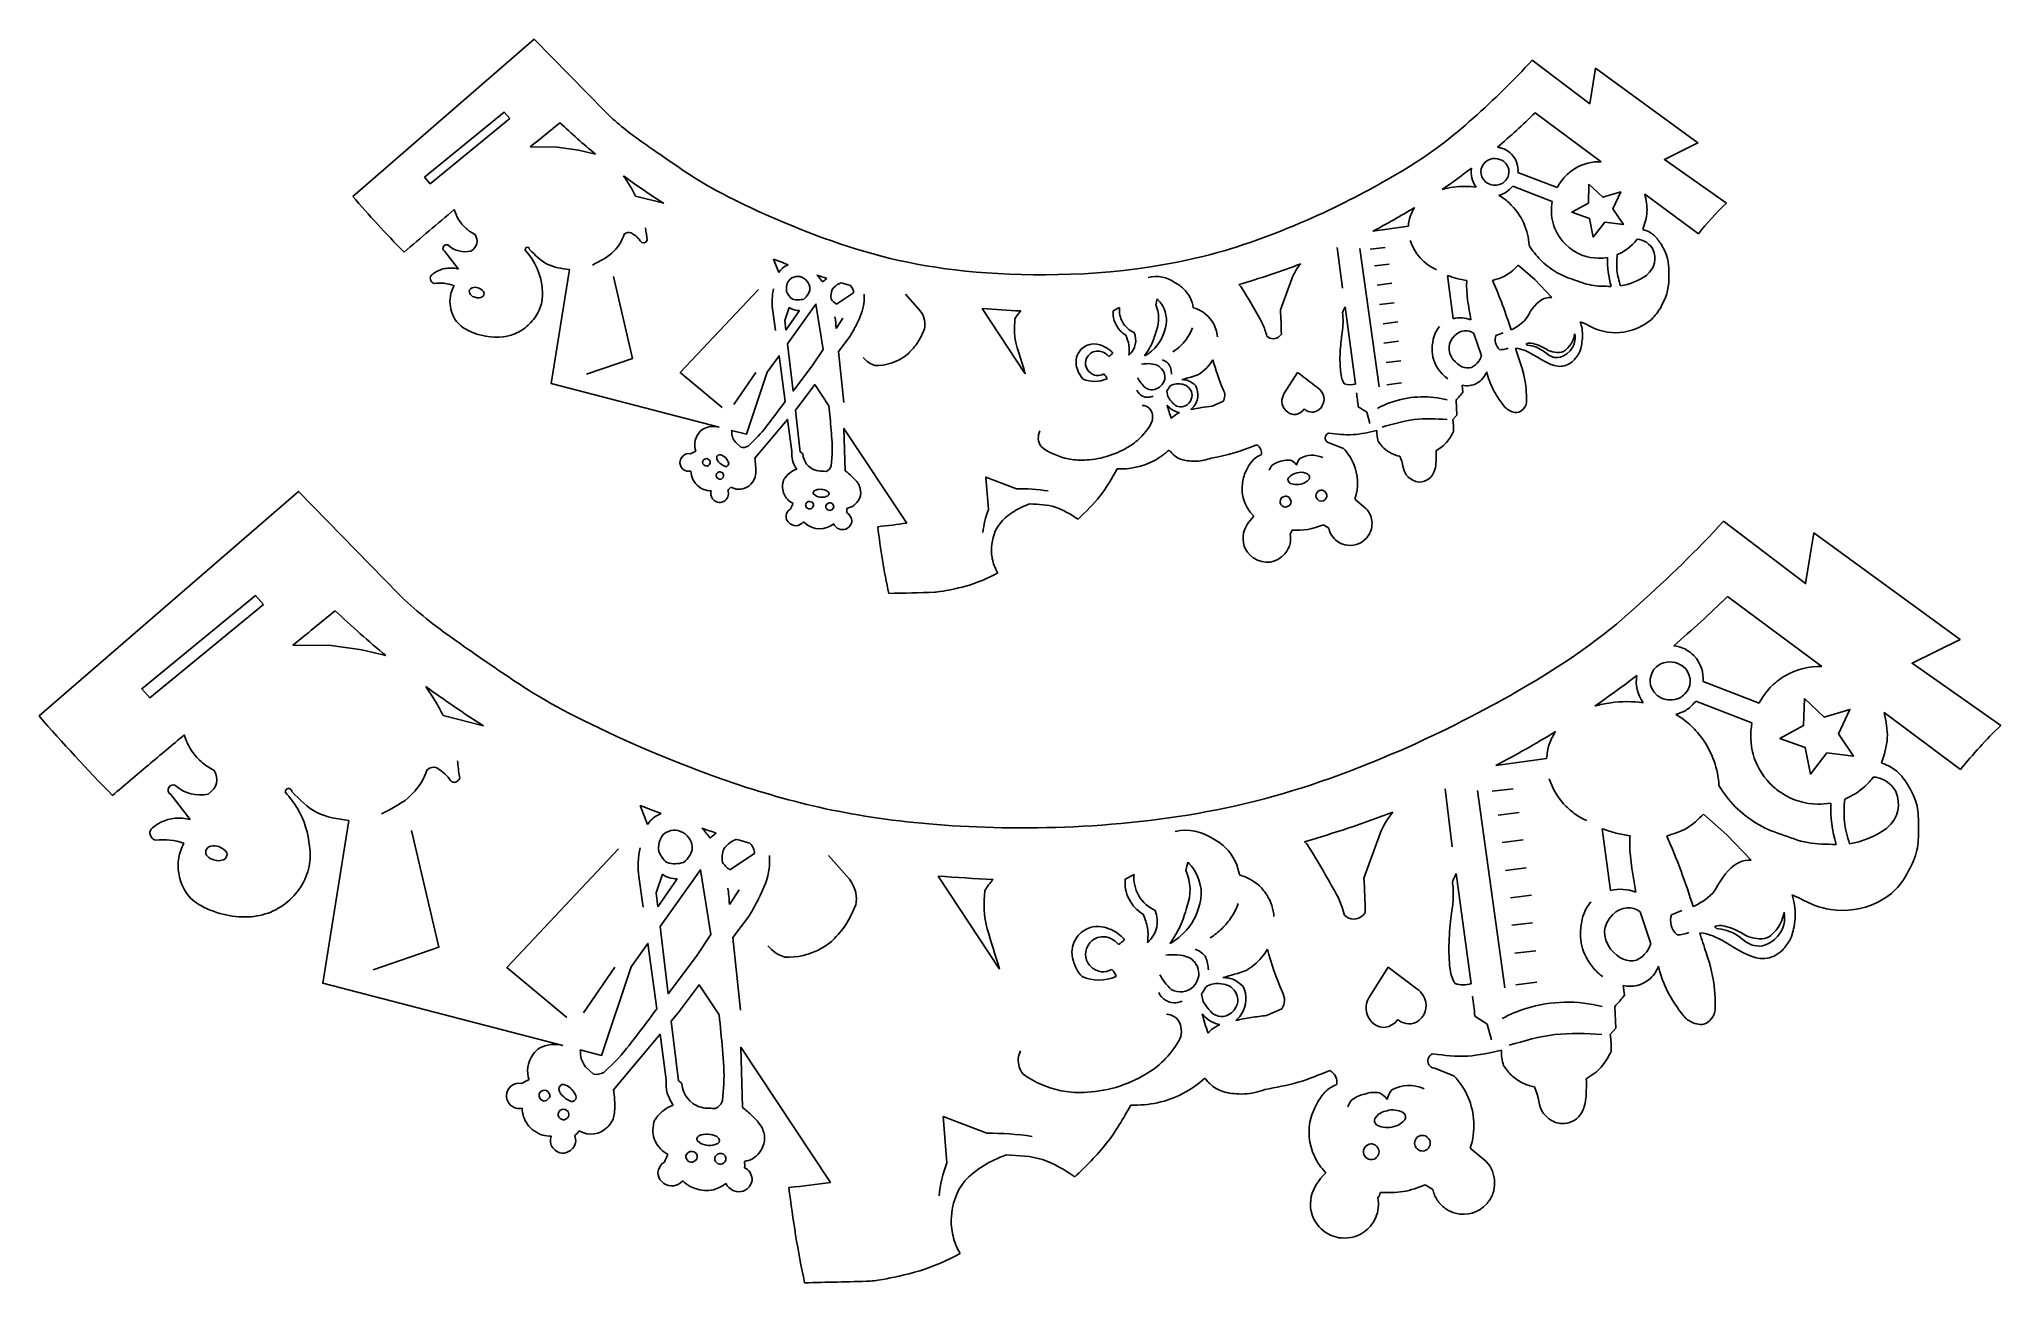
# Model space of a CAD drawing. Extents: x 0.6 to 16.2, y 1.1 to 11.
import ezdxf

# ---------------------------------------------------------------- set-up
doc = ezdxf.new("R2010")
doc.units = 0
doc.layers.get('0').update_dxf_attribs({"linetype": 'CONTINUOUS'})

msp = doc.modelspace()

# ---------------------------------------------------------------- linework, layer by layer
at = {"color": 4}
for points in [[(3.128804, 9.756774), (4.569789, 11.004894), (5.12882, 10.432474)], [(12.489304, 10.83958), (12.945246, 10.492849), (12.991967, 10.774894), (13.80362, 10.181667), (13.537416, 10.050231), (14.03002, 9.704304)], [(4.376032, 10.3757), (4.330576, 10.426478), (3.698867, 9.908506), (3.744322, 9.857728), (4.376032, 10.3757)], [(13.035586, 10.032569), (12.511599, 10.421362)], [(4.537741, 10.149654), (4.750446, 10.148961)], [(4.750446, 10.148961), (4.92081, 10.125114), (5.054401, 10.093449)], [(12.647487, 9.717863), (12.334594, 9.838417)], [(12.375485, 9.94803), (12.687467, 9.827826)], [(12.93844, 9.853375), (12.933936, 9.703659), (12.802707, 9.631453), (12.943703, 9.580905), (12.971824, 9.433786), (13.063468, 9.552261), (13.212076, 9.533543), (13.127719, 9.657312), (13.191443, 9.792863), (13.047664, 9.750881), (12.93844, 9.853375)], [(5.373032, 9.759834), (5.597547, 9.702325)], [(13.806913, 9.459905), (13.381794, 9.775686)], [(11.223218, 9.480587), (11.505944, 9.520798)], [(10.981932, 9.029048), (10.941596, 9.351735)], [(11.273277, 8.245361), (11.121797, 9.343125)], [(11.203883, 9.338197), (11.320342, 9.352067)], [(3.96731, 9.180331), (3.860818, 9.319794)], [(6.468197, 9.25993), (6.510085, 9.153368)], [(11.237621, 9.205551), (11.35408, 9.219422)], [(12.50854, 9.096176), (12.377531, 9.211042)], [(6.038163, 7.925089), (4.704457, 8.270835), (4.848936, 9.175925)], [(5.197259, 9.119984), (5.350397, 8.471142), (4.984003, 8.344902)], [(10.490292, 8.855452), (10.580775, 9.102655)], [(11.259078, 9.05348), (11.375537, 9.067351)], [(11.815112, 9.130063), (11.860928, 8.786518)], [(12.643627, 8.954701), (12.50854, 9.096176)], [(6.348838, 9.017296), (5.727935, 8.358174), (6.061696, 8.081298)], [(6.592004, 8.876375), (6.557265, 8.773195), (6.566478, 8.695148)], [(6.781219, 8.421202), (6.860974, 8.542317), (6.804128, 8.902191), (6.579274, 8.586761), (6.623497, 8.212166), (6.781219, 8.421202)], [(6.967196, 8.901433), (7.103772, 8.992932)], [(7.631839, 8.848589), (7.514569, 8.981449)], [(9.213866, 8.876053), (9.16364, 8.849927)], [(9.511802, 8.943401), (9.501658, 8.896793)], [(11.086954, 8.267315), (11.003606, 8.88069)], [(11.276772, 8.897842), (11.393231, 8.911713)], [(6.48478, 8.69302), (6.460771, 8.863577)], [(6.566478, 8.695148), (6.673932, 8.850546)], [(6.964667, 8.708734), (7.0184, 8.790799)], [(8.12409, 8.8671), (8.465952, 8.349185)], [(11.30601, 8.746252), (11.422469, 8.760123)], [(7.026469, 8.120966), (6.983854, 8.524973), (7.07545, 8.647647)], [(11.311905, 8.593219), (11.428364, 8.60709)], [(12.085567, 8.490786), (12.026162, 8.667855)], [(12.199438, 8.65207), (12.257626, 8.674611)], [(6.560493, 8.128665), (6.511954, 8.492324), (6.418611, 8.36138), (6.252967, 7.869404), (6.135917, 7.899748)], [(11.329599, 8.437581), (11.446059, 8.451452)], [(6.153336, 8.105838), (6.3281, 8.360495)], [(6.907283, 8.095284), (6.795923, 8.262703), (6.680189, 8.107105)], [(10.626146, 8.359502), (10.518524, 8.18963)], [(11.335014, 8.262517), (11.451473, 8.276388)], [(11.931352, 8.258448), (11.938604, 8.204074)], [(6.680189, 8.107105), (6.641352, 8.060922), (6.680661, 7.727951)], [(9.588735, 8.209998), (9.598077, 8.169635)], [(9.94986, 8.091394), (10.03426, 8.127717)], [(11.884479, 8.140506), (11.890148, 8.021479), (11.858743, 7.986088)], [(6.613118, 7.734397), (6.579373, 7.987219), (6.319627, 7.67834)], [(10.699435, 8.055338), (10.699435, 8.055338)], [(11.198865, 7.955345), (11.176051, 8.043492)], [(6.16518, 7.806697), (6.208559, 7.76549)], [(6.26619, 7.774812), (6.331357, 7.838141)], [(7.526698, 7.163766), (7.027051, 7.915204), (7.037958, 7.579343)], [(10.882446, 7.799321), (10.990882, 7.755721)], [(6.926271, 7.61876), (6.933099, 7.709476)], [(8.173316, 7.27262), (8.152556, 7.529422), (8.395081, 7.436995)], [(0.64147, 5.632677), (2.698952, 7.41478), (3.497152, 6.597462)], [(11.081608, 7.354024), (11.16848, 7.280804)], [(14.006672, 7.17874), (14.657681, 6.683667), (14.72439, 7.08638), (15.883293, 6.239352), (15.503198, 6.051684), (16.206553, 5.557759)], [(10.873874, 7.124171), (10.831477, 7.150169)], [(2.422299, 6.516399), (2.357396, 6.588901), (1.455422, 5.849325), (1.520325, 5.776823), (2.422299, 6.516399)], [(14.786671, 6.026465), (14.038505, 6.581596)], [(2.653192, 6.193644), (2.956898, 6.192654)], [(2.956898, 6.192654), (3.200149, 6.158605), (3.390895, 6.113391)], [(13.844158, 5.905758), (14.289616, 5.734128)], [(14.647962, 5.770606), (14.641532, 5.556839), (14.454159, 5.45374), (14.655477, 5.381567), (14.695629, 5.171505), (14.82648, 5.340668), (15.038668, 5.313942), (14.918221, 5.490663), (15.009208, 5.684207), (14.803916, 5.624264), (14.647962, 5.770606)], [(3.845846, 5.637046), (4.166414, 5.554934)], [(14.232531, 5.577119), (13.785773, 5.74925)], [(15.887994, 5.208799), (15.280996, 5.659681)], [(12.198917, 5.23833), (12.602602, 5.295744)], [(1.838714, 4.809614), (1.686662, 5.008744)], [(11.854402, 4.593608), (11.796809, 5.054351)], [(12.270393, 3.474636), (12.054106, 5.042057)], [(12.17131, 5.03502), (12.337594, 5.054825)], [(5.409555, 4.923269), (5.469364, 4.771117)], [(12.219482, 4.845625), (12.385765, 4.86543)], [(14.034139, 4.689456), (13.847079, 4.853465)], [(4.79554, 3.017343), (2.891235, 3.511009), (3.097526, 4.803324)], [(3.594872, 4.723449), (3.813527, 3.797014), (3.290379, 3.616764)], [(11.152423, 4.345743), (11.281618, 4.698706)], [(13.044042, 4.73784), (13.109458, 4.247317)], [(14.22702, 4.487454), (14.034139, 4.689456)], [(5.239132, 4.576829), (4.352587, 3.635714), (4.829142, 3.240383)], [(6.12204, 4.411396), (6.317049, 4.542041)], [(7.071039, 4.335943), (6.903597, 4.525645)], [(12.250119, 4.628493), (12.416403, 4.648298)], [(5.586331, 4.375617), (5.536729, 4.228293), (5.549885, 4.116856)], [(5.856498, 3.725707), (5.970374, 3.89864), (5.889208, 4.412478), (5.568155, 3.962098), (5.631297, 3.42724), (5.856498, 3.725707)], [(7.773889, 4.362375), (8.26201, 3.622879)], [(9.329904, 4.375157), (9.258189, 4.337854)], [(9.755306, 4.47132), (9.740821, 4.404771)], [(12.004355, 3.505982), (11.885348, 4.381778)], [(12.275383, 4.406269), (12.441667, 4.426073)], [(5.433233, 4.113818), (5.398952, 4.357344)], [(5.549885, 4.116856), (5.70331, 4.338737)], [(6.118431, 4.136255), (6.195152, 4.253429)], [(12.317129, 4.189824), (12.483413, 4.209629)], [(6.206674, 3.297021), (6.145826, 3.873875), (6.27661, 4.049033)], [(13.430205, 3.825062), (13.345384, 4.077885)], [(13.592793, 4.055348), (13.675876, 4.087533)], [(12.325547, 3.971319), (12.491831, 3.991123)], [(5.541339, 3.308015), (5.472033, 3.827258), (5.338755, 3.640292), (5.102244, 2.937834), (4.935116, 2.981159)], [(12.350811, 3.749094), (12.517095, 3.768899)], [(4.959987, 3.275422), (5.209521, 3.639028)], [(11.573756, 3.465862), (11.346399, 3.63761), (11.192734, 3.395062)], [(6.036495, 3.260352), (5.877492, 3.499398), (5.712244, 3.277231)], [(12.358542, 3.499133), (12.524826, 3.518937)], [(13.210012, 3.493322), (13.220366, 3.415685)], [(5.712244, 3.277231), (5.656791, 3.211289), (5.712918, 2.735863)], [(9.865153, 3.424144), (9.878491, 3.366513)], [(10.380778, 3.254798), (10.501287, 3.306661)], [(13.143085, 3.324922), (13.151179, 3.154972), (13.106339, 3.104439)], [(11.451043, 3.203316), (11.451043, 3.203316)], [(12.164145, 3.060543), (12.13157, 3.186402)], [(5.616478, 2.745067), (5.568296, 3.106053), (5.197423, 2.665026)], [(6.920915, 1.930302), (6.207503, 3.003229), (6.223077, 2.523675)], [(4.976899, 2.848299), (5.038837, 2.789463)], [(5.121123, 2.802773), (5.214172, 2.893195)], [(11.712352, 2.837767), (11.86718, 2.775514)], [(6.063608, 2.579957), (6.073357, 2.709484)], [(7.844175, 2.085728), (7.814534, 2.452397), (8.160818, 2.320427)], [(11.996723, 2.201958), (12.12076, 2.097413)], [(11.700113, 1.873768), (11.639577, 1.910889)]]:
    msp.add_lwpolyline(points, dxfattribs=at)
for points in [[(12.020198, 10.378108), (12.183843, 10.5252), (12.341213, 10.678135), (12.489304, 10.83958)], [(5.12882, 10.432474), (5.170568, 10.389725), (5.216276, 10.350999), (5.262267, 10.31286)], [(4.773814, 10.341596), (4.695073, 10.277799), (4.616382, 10.213819), (4.537741, 10.149654)], [(5.054401, 10.093449), (4.959695, 10.171939), (4.866132, 10.254477), (4.773814, 10.341596)], [(5.262267, 10.31286), (5.308259, 10.274721), (5.355718, 10.238359), (5.432131, 10.184016)], [(11.334886, 9.888429), (11.686631, 10.089767), (11.856552, 10.231016), (12.020198, 10.378108)], [(12.511599, 10.421362), (12.413333, 10.3249), (12.313547, 10.233762), (12.212375, 10.147279)], [(5.432131, 10.184016), (5.508543, 10.129672), (5.61391, 10.057348), (5.719861, 9.985417)], [(12.212375, 10.147279), (12.222867, 10.1461), (12.233258, 10.144022), (12.243394, 10.141069)], [(12.243394, 10.141069), (12.270068, 10.132983), (12.296464, 10.120301), (12.323936, 10.092659)], [(5.719861, 9.985417), (5.825813, 9.913486), (5.93235, 9.841949), (6.153734, 9.731721)], [(12.007527, 9.981795), (11.93011, 9.922666), (11.852054, 9.866032), (11.77339, 9.811717)], [(12.043147, 9.830538), (12.008059, 9.87853), (11.998603, 9.929862), (12.007527, 9.981795)], [(12.118395, 10.031389), (12.072138, 9.983133), (12.062395, 9.929571), (12.121265, 9.870273)], [(12.263785, 10.033172), (12.218871, 10.063609), (12.170856, 10.071024), (12.118395, 10.031389)], [(12.297176, 9.915816), (12.307989, 9.952607), (12.310196, 9.990733), (12.263785, 10.033172)], [(12.323936, 10.092659), (12.366577, 10.047343), (12.379121, 9.997861), (12.375485, 9.94803)], [(12.748856, 9.914438), (12.773242, 9.940238), (12.801297, 9.96257), (12.831901, 9.98057)], [(12.831901, 9.98057), (12.894436, 10.017446), (12.966062, 10.034816), (13.035586, 10.032569)], [(5.597547, 9.702325), (5.48968, 9.770682), (5.382843, 9.843201), (5.277105, 9.920291)], [(5.277105, 9.920291), (5.294657, 9.894483), (5.312209, 9.868676), (5.328197, 9.841933)], [(5.328197, 9.841933), (5.344185, 9.81519), (5.358608, 9.787512), (5.373032, 9.759834)], [(9.885567, 9.283286), (10.449572, 9.425665), (10.983141, 9.687091), (11.334886, 9.888429)], [(11.77339, 9.811717), (11.802536, 9.819813), (11.832226, 9.825955), (11.862193, 9.830081)], [(11.862193, 9.830081), (11.921781, 9.838295), (11.982818, 9.838534), (12.043147, 9.830538)], [(12.121265, 9.870273), (12.150393, 9.846652), (12.1869, 9.843212), (12.218465, 9.848238)], [(12.218465, 9.848238), (12.247287, 9.850845), (12.289657, 9.886092), (12.297176, 9.915816)], [(12.334594, 9.838417), (12.302294, 9.797669), (12.264886, 9.777406), (12.224758, 9.765695)], [(12.687467, 9.827826), (12.703754, 9.85937), (12.72447, 9.888638), (12.748856, 9.914438)], [(3.536095, 9.315158), (3.393299, 9.460326), (3.257824, 9.607589), (3.128804, 9.756774)], [(3.93536, 9.651937), (3.86868, 9.595969), (3.802, 9.54), (3.735456, 9.48387)], [(4.028206, 9.503101), (3.980021, 9.546637), (3.950487, 9.599292), (3.93536, 9.651937)], [(6.153734, 9.731721), (6.375119, 9.621494), (6.711352, 9.472576), (7.060317, 9.359881)], [(11.555177, 9.669613), (11.445447, 9.602435), (11.334778, 9.539528), (11.223218, 9.480587)], [(11.505944, 9.520798), (11.509455, 9.572182), (11.524203, 9.621945), (11.555177, 9.669613)], [(12.224758, 9.765695), (12.252275, 9.749202), (12.278188, 9.730029), (12.301993, 9.708524)], [(12.301993, 9.708524), (12.415385, 9.602702), (12.455637, 9.487003), (12.463829, 9.369925)], [(12.749068, 9.379518), (12.650437, 9.484247), (12.626663, 9.600396), (12.647487, 9.717863)], [(13.381794, 9.775686), (13.391787, 9.728275), (13.401779, 9.680865), (13.399294, 9.634118)], [(14.03002, 9.704304), (13.948061, 9.625051), (13.87427, 9.543466), (13.806913, 9.459905)], [(4.101626, 9.453549), (4.075018, 9.46656), (4.050215, 9.483278), (4.028206, 9.503101)], [(5.45326, 9.506479), (5.457021, 9.474496), (5.461715, 9.442309), (5.464543, 9.410531)], [(13.399294, 9.634118), (13.396808, 9.587371), (13.381844, 9.541287), (13.366879, 9.495203)], [(13.366879, 9.495203), (13.408309, 9.48187), (13.443638, 9.46414), (13.479498, 9.421731)], [(3.735456, 9.48387), (3.668912, 9.42774), (3.602504, 9.371449), (3.536095, 9.315158)], [(3.860818, 9.319794), (3.842395, 9.33112), (3.839073, 9.347314), (3.852988, 9.364825)], [(3.852988, 9.364825), (3.861269, 9.372929), (3.87202, 9.375131), (3.882584, 9.371467)], [(3.882584, 9.371467), (3.939894, 9.322429), (4.002361, 9.310058), (4.06711, 9.322776)], [(4.06711, 9.322776), (4.120971, 9.357852), (4.127467, 9.404974), (4.101626, 9.453549)], [(4.532175, 9.335997), (4.536491, 9.350185), (4.500397, 9.367667), (4.496488, 9.335187)], [(5.28333, 9.456055), (5.267962, 9.411349), (5.244899, 9.367018), (5.20041, 9.321465)], [(5.337547, 9.46832), (5.320737, 9.473892), (5.302549, 9.474174), (5.28333, 9.456055)], [(5.40977, 9.405611), (5.38809, 9.435897), (5.361038, 9.453656), (5.337547, 9.46832)], [(5.464543, 9.410531), (5.457823, 9.385468), (5.42574, 9.376823), (5.40977, 9.405611)], [(7.060317, 9.359881), (7.409282, 9.247186), (7.770981, 9.170714), (8.24905, 9.144144)], [(11.600303, 9.268929), (11.561946, 9.31165), (11.536175, 9.35942), (11.520706, 9.407603)], [(12.463829, 9.369925), (12.48917, 9.327207), (12.519755, 9.287592), (12.554715, 9.252309)], [(13.012487, 9.266385), (12.928112, 9.269641), (12.840318, 9.290757), (12.749068, 9.379518)], [(13.321758, 9.417431), (13.271813, 9.35233), (13.218267, 9.318043), (13.162755, 9.294637)], [(13.394361, 9.392833), (13.371863, 9.407312), (13.346637, 9.415391), (13.321758, 9.417431)], [(13.446874, 9.336988), (13.435896, 9.35606), (13.421622, 9.374889), (13.394361, 9.392833)], [(13.479498, 9.421731), (13.497416, 9.400302), (13.516252, 9.371364), (13.532126, 9.340775)], [(13.532126, 9.340775), (13.568527, 9.27653), (13.57503, 9.202787), (13.572934, 9.127657)], [(3.764921, 9.140659), (3.785149, 9.156498), (3.824747, 9.177983), (3.857683, 9.183684)], [(3.857683, 9.183684), (3.89296, 9.191144), (3.930821, 9.190514), (3.96731, 9.180331)], [(4.496488, 9.335187), (4.496566, 9.333824), (4.496802, 9.33247), (4.497188, 9.33116)], [(4.497188, 9.33116), (4.583059, 9.238053), (4.620491, 9.135978), (4.63139, 9.032963)], [(4.672324, 9.219883), (4.61953, 9.246561), (4.575852, 9.291279), (4.532175, 9.335997)], [(4.848936, 9.175925), (4.787027, 9.184565), (4.725117, 9.193204), (4.672324, 9.219883)], [(5.20041, 9.321465), (5.151983, 9.27076), (5.088749, 9.244748), (5.031762, 9.212244)], [(6.584578, 9.214096), (6.545784, 9.229373), (6.50699, 9.244651), (6.468197, 9.25993)], [(6.510085, 9.153368), (6.522025, 9.17496), (6.554289, 9.204361), (6.584578, 9.214096)], [(8.24905, 9.144144), (8.72712, 9.117574), (9.321561, 9.140906), (9.885567, 9.283286)], [(10.652176, 9.221893), (10.489508, 9.159872), (10.32578, 9.105247), (10.161035, 9.057615)], [(10.580775, 9.102655), (10.595663, 9.144519), (10.619408, 9.183955), (10.652176, 9.221893)], [(11.660049, 9.215135), (11.638314, 9.230895), (11.618251, 9.248961), (11.600303, 9.268929)], [(11.729741, 9.175056), (11.705191, 9.185922), (11.681784, 9.199375), (11.660049, 9.215135)], [(12.377531, 9.211042), (12.348601, 9.18234), (12.31967, 9.153639), (12.285682, 9.133453)], [(12.554715, 9.252309), (12.589675, 9.217026), (12.629009, 9.186076), (12.671523, 9.160393)], [(13.085644, 9.272221), (13.061523, 9.267922), (13.036984, 9.26596), (13.012487, 9.266385)], [(13.114625, 9.04294), (13.092843, 9.118672), (13.083495, 9.195113), (13.085644, 9.272221)], [(13.162755, 9.294637), (13.159723, 9.252476), (13.156691, 9.210315), (13.161116, 9.168951)], [(13.395825, 9.130535), (13.467161, 9.194099), (13.474709, 9.26435), (13.446874, 9.336988)], [(3.776194, 9.066572), (3.756451, 9.066901), (3.73154, 9.103644), (3.752072, 9.128843)], [(3.752072, 9.128843), (3.754002, 9.131569), (3.756172, 9.134141), (3.764921, 9.140659)], [(3.933015, 9.049057), (3.88138, 9.06745), (3.82909, 9.072859), (3.776194, 9.066572)], [(3.90367, 8.88246), (3.895107, 8.934993), (3.90305, 8.99417), (3.933015, 9.049057)], [(4.157002, 9.013285), (4.128266, 9.035054), (4.09807, 9.04569), (4.064499, 9.023077)], [(4.63139, 9.032963), (4.635562, 8.99594), (4.636862, 8.958379), (4.629108, 8.919885)], [(6.597021, 9.098586), (6.573879, 9.069852), (6.566419, 9.036405), (6.571897, 9.003282)], [(6.721382, 9.098729), (6.683144, 9.127738), (6.641659, 9.132108), (6.597021, 9.098586)], [(6.709187, 8.942592), (6.760246, 8.988894), (6.781924, 9.040862), (6.721382, 9.098729)], [(6.891677, 9.105941), (6.865093, 9.114713), (6.83851, 9.123494), (6.811928, 9.132282)], [(6.811928, 9.132282), (6.81992, 9.12371), (6.827913, 9.115139), (6.835381, 9.106132)], [(6.835381, 9.106132), (6.842849, 9.097126), (6.849794, 9.087685), (6.856738, 9.078245)], [(6.856738, 9.078245), (6.868381, 9.087488), (6.880027, 9.09672), (6.891677, 9.105941)], [(6.987787, 9.064318), (6.970185, 9.056672), (6.946192, 9.037406), (6.933799, 9.017152)], [(7.004695, 9.070891), (6.998917, 9.069094), (6.993262, 9.066897), (6.987787, 9.064318)], [(7.077826, 9.04974), (7.053445, 9.056755), (7.029068, 9.063806), (7.004695, 9.070891)], [(7.103772, 8.992932), (7.102543, 9.01127), (7.098223, 9.029546), (7.077826, 9.04974)], [(9.656205, 9.071514), (9.590762, 9.117442), (9.515422, 9.131086), (9.440864, 9.114595)], [(9.724197, 9.021866), (9.704349, 9.041867), (9.681287, 9.058676), (9.656205, 9.071514)], [(10.161035, 9.057615), (10.163801, 9.054863), (10.166566, 9.05211), (10.169321, 9.049347)], [(10.169321, 9.049347), (10.172075, 9.046583), (10.174818, 9.043808), (10.177561, 9.041034)], [(10.177561, 9.041034), (10.237656, 8.943512), (10.294752, 8.845321), (10.349024, 8.746489)], [(11.891316, 9.105806), (11.865554, 9.112501), (11.840333, 9.121282), (11.815112, 9.130063)], [(11.969689, 9.089893), (11.943384, 9.094502), (11.917079, 9.099111), (11.891316, 9.105806)], [(12.002315, 8.776897), (11.985118, 8.880895), (11.960366, 8.985363), (11.969689, 9.089893)], [(12.285682, 9.133453), (12.251694, 9.113268), (12.212649, 9.101598), (12.173603, 9.089929)], [(12.173603, 9.089929), (12.23085, 8.960241), (12.27948, 8.829196), (12.320224, 8.696877)], [(12.671523, 9.160393), (12.714037, 9.13471), (12.759731, 9.114295), (12.807208, 9.099705)], [(12.807208, 9.099705), (12.856743, 9.08103), (12.906278, 9.062355), (12.957514, 9.052894)], [(12.957514, 9.052894), (13.00875, 9.043433), (13.061688, 9.043186), (13.114625, 9.04294)], [(13.161116, 9.168951), (13.16554, 9.127587), (13.17742, 9.087021), (13.1893, 9.046455)], [(13.1893, 9.046455), (13.260462, 9.058144), (13.32606, 9.083254), (13.395825, 9.130535)], [(13.572934, 9.127657), (13.575637, 9.051384), (13.562877, 8.972145), (13.518087, 8.895267)], [(3.990792, 8.726229), (3.92947, 8.776148), (3.915441, 8.828606), (3.90367, 8.88246)], [(4.064499, 9.023077), (4.037991, 9.00378), (4.065881, 8.965966), (4.089497, 8.960265)], [(4.089497, 8.960265), (4.113894, 8.952757), (4.138063, 8.942631), (4.165532, 8.967463)], [(4.165532, 8.967463), (4.173995, 8.981621), (4.177291, 8.996442), (4.157002, 9.013285)], [(4.629108, 8.919885), (4.621354, 8.88139), (4.604545, 8.841961), (4.581746, 8.806463)], [(6.460771, 8.863577), (6.45328, 8.917169), (6.457602, 8.970999), (6.467803, 9.024376)], [(6.571897, 9.003282), (6.581278, 8.981148), (6.594618, 8.960197), (6.618637, 8.941395)], [(6.673932, 8.850546), (6.645592, 8.851343), (6.618186, 8.858883), (6.592004, 8.876375)], [(6.618637, 8.941395), (6.633775, 8.93807), (6.648913, 8.934745), (6.664005, 8.934944)], [(6.664005, 8.934944), (6.679097, 8.935144), (6.694142, 8.938868), (6.709187, 8.942592)], [(6.933799, 9.017152), (6.924466, 8.99277), (6.922108, 8.968056), (6.92599, 8.943036)], [(6.92599, 8.943036), (6.935866, 8.928127), (6.948094, 8.914028), (6.967196, 8.901433)], [(7.125988, 8.73954), (7.155781, 8.798646), (7.179591, 8.855612), (7.185003, 8.907419)], [(7.185003, 8.907419), (7.188031, 8.931921), (7.188601, 8.95672), (7.186675, 8.981321)], [(9.239008, 8.757049), (9.217391, 8.794651), (9.20956, 8.835444), (9.213866, 8.876053)], [(9.501658, 8.896793), (9.529229, 8.833641), (9.532933, 8.763475), (9.506134, 8.693675)], [(9.58428, 8.741453), (9.590154, 8.804969), (9.581885, 8.872282), (9.511802, 8.943401)], [(9.773256, 8.953455), (9.760678, 8.97867), (9.744045, 9.001864), (9.724197, 9.021866)], [(9.798472, 8.873131), (9.794358, 8.901005), (9.785835, 8.92824), (9.773256, 8.953455)], [(9.950533, 8.762673), (9.90478, 8.830725), (9.85261, 8.857733), (9.798472, 8.873131)], [(11.003606, 8.88069), (10.995618, 8.858919), (10.976265, 8.838934), (10.985051, 8.816632)], [(12.428127, 8.769741), (12.465894, 8.817506), (12.476126, 8.870974), (12.551061, 8.928559)], [(12.551061, 8.928559), (12.578751, 8.947758), (12.611767, 8.956834), (12.643627, 8.954701)], [(13.518087, 8.895267), (13.498112, 8.858137), (13.475558, 8.822353), (13.44581, 8.792227)], [(4.114173, 8.664725), (4.066799, 8.680005), (4.021539, 8.702573), (3.990792, 8.726229)], [(4.581746, 8.806463), (4.558946, 8.770965), (4.530156, 8.739399), (4.496794, 8.713736)], [(6.955875, 8.799982), (6.960201, 8.769627), (6.963123, 8.739211), (6.964667, 8.708734)], [(7.07545, 8.647647), (7.093475, 8.677589), (7.110269, 8.708273), (7.125988, 8.73954)], [(7.666311, 8.705776), (7.674447, 8.751001), (7.67126, 8.796666), (7.631839, 8.848589)], [(8.430417, 8.847812), (8.328256, 8.852422), (8.226147, 8.858849), (8.12409, 8.8671)], [(8.379974, 8.678586), (8.37787, 8.714076), (8.380868, 8.749869), (8.383866, 8.785662)], [(8.383866, 8.785662), (8.397019, 8.806979), (8.412289, 8.827738), (8.430417, 8.847812)], [(9.16364, 8.849927), (9.160702, 8.799393), (9.168976, 8.74732), (9.218501, 8.691055)], [(9.329731, 8.676034), (9.29734, 8.688668), (9.256142, 8.724641), (9.239008, 8.757049)], [(9.466294, 8.527992), (9.544706, 8.594493), (9.570001, 8.668294), (9.58428, 8.741453)], [(9.99093, 8.642358), (9.987845, 8.681891), (9.975708, 8.723407), (9.950533, 8.762673)], [(10.349024, 8.746489), (10.362874, 8.714348), (10.37374, 8.681778), (10.381936, 8.648811)], [(10.498053, 8.663818), (10.49733, 8.72773), (10.494746, 8.791608), (10.490292, 8.855452)], [(10.986744, 8.73767), (10.985128, 8.711384), (10.981195, 8.685248), (10.976195, 8.645513)], [(10.985051, 8.816632), (10.98766, 8.790389), (10.98836, 8.763955), (10.986744, 8.73767)], [(11.718131, 8.672102), (11.726625, 8.690748), (11.739424, 8.707432), (11.752224, 8.724117)], [(11.860928, 8.786518), (11.908503, 8.797843), (11.955641, 8.795059), (12.002315, 8.776897)], [(12.320224, 8.696877), (12.357766, 8.714499), (12.39391, 8.737647), (12.428127, 8.769741)], [(12.915874, 8.741844), (12.900832, 8.748929), (12.885571, 8.755548), (12.870309, 8.762167)], [(12.870309, 8.762167), (12.882432, 8.724197), (12.88842, 8.68425), (12.887318, 8.644561)], [(13.084782, 8.680221), (13.024722, 8.688737), (12.967807, 8.7138), (12.915874, 8.741844)], [(13.339639, 8.718723), (13.260804, 8.680604), (13.171072, 8.666384), (13.084782, 8.680221)], [(13.44581, 8.792227), (13.416062, 8.7621), (13.379119, 8.737631), (13.339639, 8.718723)], [(4.385358, 8.655921), (4.30492, 8.630994), (4.208435, 8.635142), (4.114173, 8.664725)], [(4.496794, 8.713736), (4.463432, 8.688074), (4.425498, 8.668317), (4.385358, 8.655921)], [(7.538273, 8.508793), (7.565186, 8.538001), (7.592099, 8.567209), (7.613439, 8.600039)], [(7.613439, 8.600039), (7.634779, 8.63287), (7.650545, 8.669323), (7.666311, 8.705776)], [(8.465952, 8.349185), (8.435739, 8.459269), (8.385943, 8.569376), (8.379974, 8.678586)], [(9.134005, 8.538909), (9.072514, 8.586622), (8.995029, 8.608438), (8.923623, 8.556052)], [(9.218501, 8.691055), (9.231569, 8.67696), (9.246604, 8.66469), (9.263013, 8.654682)], [(9.263013, 8.654682), (9.273615, 8.629183), (9.284217, 8.603683), (9.288446, 8.577167)], [(9.288382, 8.495586), (9.344333, 8.549306), (9.353835, 8.611954), (9.329731, 8.676034)], [(9.288446, 8.577167), (9.292674, 8.550651), (9.290528, 8.523118), (9.288382, 8.495586)], [(9.469819, 8.58804), (9.454267, 8.554423), (9.433544, 8.523199), (9.412821, 8.491975)], [(9.506134, 8.693675), (9.495752, 8.657666), (9.485371, 8.621657), (9.469819, 8.58804)], [(9.637113, 8.523679), (9.660526, 8.538503), (9.682361, 8.555823), (9.702108, 8.575265)], [(9.702108, 8.575265), (9.744813, 8.617397), (9.773889, 8.665051), (9.79244, 8.713353)], [(10.381936, 8.648811), (10.414741, 8.621923), (10.450335, 8.617151), (10.489003, 8.652038)], [(10.489003, 8.652038), (10.492396, 8.655655), (10.495431, 8.659608), (10.498053, 8.663818)], [(10.976195, 8.645513), (10.971194, 8.605779), (10.965125, 8.552448), (10.963581, 8.498922)], [(11.818124, 8.307822), (11.68406, 8.414904), (11.672042, 8.540212), (11.718131, 8.672102)], [(11.871447, 8.651178), (11.818669, 8.592624), (11.812368, 8.528848), (11.861932, 8.460865)], [(12.026162, 8.667855), (11.982646, 8.703845), (11.924528, 8.698644), (11.871447, 8.651178)], [(12.231415, 8.539888), (12.195428, 8.574367), (12.189173, 8.613003), (12.199438, 8.65207)], [(12.442876, 8.588579), (12.442781, 8.587554), (12.442801, 8.586518), (12.442936, 8.585497)], [(12.495844, 8.588651), (12.467837, 8.595307), (12.459579, 8.591971), (12.442876, 8.588579)], [(12.442936, 8.585497), (12.443116, 8.582363), (12.446064, 8.577301), (12.449504, 8.575524)], [(12.449504, 8.575524), (12.497319, 8.571506), (12.547557, 8.557254), (12.598146, 8.511921)], [(12.554881, 8.568459), (12.533399, 8.577845), (12.510929, 8.584963), (12.495844, 8.588651)], [(12.616008, 8.533866), (12.596856, 8.547416), (12.576363, 8.559072), (12.554881, 8.568459)], [(12.825701, 8.666882), (12.817723, 8.624332), (12.804046, 8.582924), (12.752823, 8.53684)], [(12.788851, 8.529932), (12.825065, 8.572567), (12.834455, 8.61893), (12.825701, 8.666882)], [(12.887318, 8.644561), (12.886217, 8.604871), (12.878027, 8.565438), (12.870693, 8.541249)], [(7.178779, 8.479246), (7.206687, 8.445524), (7.238432, 8.426947), (7.272346, 8.415226)], [(7.272346, 8.415226), (7.357829, 8.4137), (7.446557, 8.432626), (7.538273, 8.508793)], [(8.923623, 8.556052), (8.877105, 8.51767), (8.865844, 8.473776), (8.86883, 8.429667)], [(8.86883, 8.429667), (8.873891, 8.40159), (8.879378, 8.354587), (8.924662, 8.307486)], [(8.966527, 8.370492), (8.936801, 8.412881), (8.928656, 8.458759), (8.982236, 8.509168)], [(8.982236, 8.509168), (9.011543, 8.532179), (9.050668, 8.533511), (9.076522, 8.522799)], [(9.076522, 8.522799), (9.090919, 8.516787), (9.11098, 8.505157), (9.127723, 8.485509)], [(9.127723, 8.485509), (9.138785, 8.494344), (9.149817, 8.50329), (9.160818, 8.51235)], [(9.160818, 8.51235), (9.152698, 8.52198), (9.143713, 8.530882), (9.134005, 8.538909)], [(9.389413, 8.426062), (9.436379, 8.431679), (9.48125, 8.434524), (9.529582, 8.407289)], [(9.412821, 8.491975), (9.431774, 8.502179), (9.449718, 8.514259), (9.466294, 8.527992)], [(9.529582, 8.407289), (9.584601, 8.36288), (9.592633, 8.296268), (9.531705, 8.242662)], [(9.600084, 8.430685), (9.58485, 8.446237), (9.568599, 8.454703), (9.552016, 8.4596)], [(9.626348, 8.345283), (9.621977, 8.374115), (9.625383, 8.400616), (9.600084, 8.430685)], [(9.954769, 8.460365), (9.930976, 8.418279), (9.88128, 8.367377), (9.836177, 8.341832)], [(10.03596, 8.225181), (10.002755, 8.302663), (9.975894, 8.38108), (9.954769, 8.460365)], [(10.963581, 8.498922), (10.962037, 8.445396), (10.965019, 8.391676), (10.968551, 8.358825)], [(11.861932, 8.460865), (11.905303, 8.409226), (11.954885, 8.38449), (12.006418, 8.399779)], [(12.006418, 8.399779), (12.027066, 8.410165), (12.047634, 8.424149), (12.067253, 8.453029)], [(12.067253, 8.453029), (12.075045, 8.464709), (12.080816, 8.477459), (12.085567, 8.490786)], [(12.297204, 8.552207), (12.275619, 8.544019), (12.253678, 8.54009), (12.231415, 8.539888)], [(12.432069, 8.533205), (12.408061, 8.542727), (12.382566, 8.548685), (12.356738, 8.551304)], [(12.356738, 8.551304), (12.390408, 8.44253), (12.432619, 8.339665), (12.439928, 8.230816)], [(12.691905, 8.408568), (12.615392, 8.41588), (12.515123, 8.497643), (12.432069, 8.533205)], [(12.598146, 8.511921), (12.656317, 8.465071), (12.719378, 8.460998), (12.788851, 8.529932)], [(12.752823, 8.53684), (12.71134, 8.505694), (12.661582, 8.518134), (12.616008, 8.533866)], [(12.793672, 8.435318), (12.764042, 8.414642), (12.726817, 8.405469), (12.691905, 8.408568)], [(12.850771, 8.499074), (12.840019, 8.483319), (12.825615, 8.458828), (12.793672, 8.435318)], [(12.870693, 8.541249), (12.86336, 8.517061), (12.856883, 8.508116), (12.850771, 8.499074)], [(8.924662, 8.307486), (8.983637, 8.283328), (9.049163, 8.281128), (9.11452, 8.309117)], [(9.089824, 8.347926), (9.051623, 8.329091), (9.01115, 8.324147), (8.966527, 8.370492)], [(9.11452, 8.309117), (9.109852, 8.32285), (9.102591, 8.335922), (9.089824, 8.347926)], [(9.420253, 8.236553), (9.393337, 8.261649), (9.373102, 8.28855), (9.356945, 8.316721)], [(9.613193, 8.251577), (9.609114, 8.244649), (9.605034, 8.237721), (9.600958, 8.230791)], [(9.714081, 8.265498), (9.688516, 8.272167), (9.648068, 8.272043), (9.613193, 8.251577)], [(9.836177, 8.341832), (9.793373, 8.326887), (9.750326, 8.313781), (9.707045, 8.302428)], [(9.707045, 8.302428), (9.742967, 8.301794), (9.780755, 8.293783), (9.819507, 8.252182)], [(9.742045, 8.255669), (9.727596, 8.262878), (9.72656, 8.26254), (9.714081, 8.265498)], [(9.777426, 8.13274), (9.795637, 8.171382), (9.800429, 8.215864), (9.742045, 8.255669)], [(9.819507, 8.252182), (9.843305, 8.195127), (9.849926, 8.132468), (9.77908, 8.064275)], [(10.805306, 8.22264), (10.748879, 8.268479), (10.685866, 8.313881), (10.626146, 8.359502)], [(10.968551, 8.358825), (10.972084, 8.325974), (10.976169, 8.313991), (10.980912, 8.302347)], [(10.980912, 8.302347), (10.985656, 8.290703), (10.991059, 8.279398), (10.997304, 8.26858)], [(10.997304, 8.26858), (11.027137, 8.260264), (11.05702, 8.259882), (11.086954, 8.267315)], [(12.049941, 8.274194), (12.012977, 8.254186), (11.971993, 8.248844), (11.931352, 8.258448)], [(12.127175, 8.365552), (12.117771, 8.332903), (12.082082, 8.289701), (12.049941, 8.274194)], [(12.178761, 8.225166), (12.156033, 8.269579), (12.138854, 8.316908), (12.127175, 8.365552)], [(6.449501, 7.980583), (6.48769, 8.029004), (6.524092, 8.078835), (6.560493, 8.128665)], [(6.925249, 7.902719), (6.920947, 7.96702), (6.914115, 8.031152), (6.907283, 8.095284)], [(9.350709, 8.218933), (9.368998, 8.178917), (9.410853, 8.160138), (9.443901, 8.162331)], [(9.448114, 8.076331), (9.432679, 8.090672), (9.412941, 8.09792), (9.394021, 8.098508)], [(9.531705, 8.242662), (9.496257, 8.218142), (9.458997, 8.215638), (9.420253, 8.236553)], [(9.443901, 8.162331), (9.456173, 8.162887), (9.468862, 8.165786), (9.481083, 8.171525)], [(9.600958, 8.230791), (9.596881, 8.223862), (9.592808, 8.21693), (9.588735, 8.209998)], [(9.690857, 8.041443), (9.658852, 8.047557), (9.625705, 8.058547), (9.591182, 8.100516)], [(9.591182, 8.100516), (9.601299, 8.064946), (9.612313, 8.029496), (9.624253, 7.99417)], [(9.598077, 8.169635), (9.613855, 8.142528), (9.638864, 8.105961), (9.665776, 8.093039)], [(9.665776, 8.093039), (9.701144, 8.081452), (9.741727, 8.07975), (9.777426, 8.13274)], [(10.03426, 8.127717), (10.05253, 8.157615), (10.055571, 8.190119), (10.03596, 8.225181)], [(10.518524, 8.18963), (10.4966, 8.149368), (10.492616, 8.104606), (10.532714, 8.057062)], [(10.812845, 8.079724), (10.842427, 8.122618), (10.848533, 8.171076), (10.805306, 8.22264)], [(11.107474, 8.087926), (11.103947, 8.124729), (11.099255, 8.161465), (11.093378, 8.198133)], [(11.391092, 8.130212), (11.345665, 8.115864), (11.301577, 8.097273), (11.25958, 8.074784)], [(11.814164, 8.141587), (11.677688, 8.176432), (11.534042, 8.174987), (11.391092, 8.130212)], [(11.938604, 8.204074), (11.921448, 8.182641), (11.90344, 8.161446), (11.884479, 8.140506)], [(12.248966, 8.113275), (12.229766, 8.139254), (12.201489, 8.180752), (12.178761, 8.225166)], [(12.289805, 8.068194), (12.278287, 8.076834), (12.268165, 8.087295), (12.248966, 8.113275)], [(12.443327, 8.143434), (12.442708, 8.106451), (12.438698, 8.101573), (12.42939, 8.083504)], [(12.439928, 8.230816), (12.442947, 8.197645), (12.443645, 8.164265), (12.443327, 8.143434)], [(6.331357, 7.838141), (6.375613, 7.881148), (6.411312, 7.932162), (6.449501, 7.980583)], [(9.376278, 7.839507), (9.41524, 7.879733), (9.45734, 7.928311), (9.472355, 7.97483)], [(9.472355, 7.97483), (9.478416, 8.007377), (9.483553, 8.038021), (9.448114, 8.076331)], [(9.624253, 7.99417), (9.630468, 8.00087), (9.637143, 8.007145), (9.644216, 8.012933)], [(9.644216, 8.012933), (9.659093, 8.025101), (9.674854, 8.034453), (9.690857, 8.041443)], [(9.77908, 8.064275), (9.807349, 8.070014), (9.835619, 8.075753), (9.864083, 8.080273)], [(9.864083, 8.080273), (9.892546, 8.084793), (9.921203, 8.088094), (9.94986, 8.091394)], [(10.532714, 8.057062), (10.574052, 8.017495), (10.616157, 8.013096), (10.664179, 8.051402)], [(10.664179, 8.051402), (10.669878, 8.056851), (10.674864, 8.063045), (10.678979, 8.069771)], [(10.678979, 8.069771), (10.685096, 8.064058), (10.691999, 8.059182), (10.699435, 8.055338)], [(10.699435, 8.055338), (10.733618, 8.040209), (10.771495, 8.035121), (10.812845, 8.079724)], [(11.176051, 8.043492), (11.15338, 8.059082), (11.130518, 8.073875), (11.107474, 8.087926)], [(11.551769, 7.985097), (11.46585, 7.975014), (11.381621, 7.950534), (11.297392, 7.926055)], [(11.812903, 7.986555), (11.725295, 7.990868), (11.637687, 7.99518), (11.551769, 7.985097)], [(11.858743, 7.986088), (11.863965, 7.954866), (11.865841, 7.923552), (11.864456, 7.892147)], [(12.42939, 8.083504), (12.390731, 8.027051), (12.342265, 8.033324), (12.289805, 8.068194)], [(5.851182, 7.734946), (5.836931, 7.778051), (5.838266, 7.827516), (5.873457, 7.876307)], [(5.873457, 7.876307), (5.883239, 7.889883), (5.894833, 7.902328), (5.911527, 7.911683)], [(5.911527, 7.911683), (5.944937, 7.930214), (5.995066, 7.936229), (6.038163, 7.925089)], [(6.135917, 7.899748), (6.136192, 7.882792), (6.136466, 7.865836), (6.141344, 7.850328)], [(6.141344, 7.850328), (6.146221, 7.834819), (6.155701, 7.820758), (6.16518, 7.806697)], [(6.933099, 7.709476), (6.93794, 7.773789), (6.929552, 7.838417), (6.925249, 7.902719)], [(8.582269, 7.895081), (8.564619, 7.857259), (8.560459, 7.813545), (8.596939, 7.765983)], [(9.274829, 7.763301), (9.319025, 7.788936), (9.349166, 7.812706), (9.376278, 7.839507)], [(10.300891, 7.785794), (10.182935, 7.733777), (10.062731, 7.699429), (9.94052, 7.680244)], [(10.338076, 7.706722), (10.344772, 7.730228), (10.33422, 7.769712), (10.300891, 7.785794)], [(10.875086, 7.878353), (10.854866, 7.876072), (10.830586, 7.837436), (10.85733, 7.81079)], [(10.85733, 7.81079), (10.865075, 7.80329), (10.873727, 7.800074), (10.882446, 7.799321)], [(11.065978, 7.865992), (11.002752, 7.862591), (10.938919, 7.870472), (10.875086, 7.878353)], [(11.254443, 7.898759), (11.191823, 7.884076), (11.129204, 7.869393), (11.065978, 7.865992)], [(11.267249, 7.813055), (11.258176, 7.841298), (11.254061, 7.869874), (11.254443, 7.898759)], [(11.312176, 7.757764), (11.294713, 7.773969), (11.27955, 7.792653), (11.267249, 7.813055)], [(11.808887, 7.803653), (11.785914, 7.778167), (11.756265, 7.758697), (11.726617, 7.739228)], [(11.864456, 7.892147), (11.848158, 7.860643), (11.83186, 7.82914), (11.808887, 7.803653)], [(5.729088, 7.622965), (5.722789, 7.645917), (5.721498, 7.671077), (5.750537, 7.698708)], [(5.750537, 7.698708), (5.768076, 7.713226), (5.788745, 7.717782), (5.809178, 7.714027)], [(5.809178, 7.714027), (5.822946, 7.722157), (5.836955, 7.729076), (5.851182, 7.734946)], [(5.90705, 7.651909), (5.897863, 7.631219), (5.938838, 7.59779), (5.961097, 7.629999)], [(5.938389, 7.675598), (5.928141, 7.677874), (5.908683, 7.666517), (5.90705, 7.651909)], [(5.961097, 7.629999), (5.968721, 7.643798), (5.971956, 7.667332), (5.938389, 7.675598)], [(6.02642, 7.703163), (6.000651, 7.680528), (6.033179, 7.641637), (6.065617, 7.622349)], [(6.108248, 7.650773), (6.098076, 7.678921), (6.057388, 7.719266), (6.02642, 7.703163)], [(6.087208, 7.613491), (6.099579, 7.607611), (6.121909, 7.632074), (6.108248, 7.650773)], [(6.208559, 7.76549), (6.228248, 7.761861), (6.247487, 7.764407), (6.26619, 7.774812)], [(6.319627, 7.67834), (6.32282, 7.659992), (6.32502, 7.641472), (6.326186, 7.622889)], [(6.65187, 7.5929), (6.620956, 7.637848), (6.610124, 7.685209), (6.613118, 7.734397)], [(6.680661, 7.727951), (6.686945, 7.724935), (6.692139, 7.724704), (6.699864, 7.710802)], [(6.699864, 7.710802), (6.706096, 7.688208), (6.708291, 7.641025), (6.763555, 7.601271)], [(8.596939, 7.765983), (8.662316, 7.717991), (8.734886, 7.688449), (8.807325, 7.67353)], [(8.807325, 7.67353), (8.845182, 7.66567), (8.883839, 7.661459), (8.935107, 7.66359)], [(8.935107, 7.66359), (8.986374, 7.66572), (9.050252, 7.674192), (9.111316, 7.692178)], [(9.111316, 7.692178), (9.172381, 7.710164), (9.230633, 7.737666), (9.274829, 7.763301)], [(9.484806, 7.65797), (9.394868, 7.611005), (9.29395, 7.589574), (9.195725, 7.593958)], [(9.607104, 7.743651), (9.570294, 7.709942), (9.529074, 7.681033), (9.484806, 7.65797)], [(9.651931, 7.697656), (9.63484, 7.710828), (9.619658, 7.726293), (9.607104, 7.743651)], [(9.71734, 7.665848), (9.688021, 7.673604), (9.669022, 7.684484), (9.651931, 7.697656)], [(9.825603, 7.655403), (9.7863, 7.65346), (9.74666, 7.658092), (9.71734, 7.665848)], [(9.94052, 7.680244), (9.903872, 7.665864), (9.864906, 7.657346), (9.825603, 7.655403)], [(10.241065, 7.620464), (10.274999, 7.676305), (10.302532, 7.692386), (10.338076, 7.706722)], [(10.423697, 7.62309), (10.4593, 7.649548), (10.498234, 7.655987), (10.536276, 7.664356)], [(10.536276, 7.664356), (10.556618, 7.664567), (10.577537, 7.667124), (10.600713, 7.645801)], [(10.600713, 7.645801), (10.607874, 7.639595), (10.61388, 7.632059), (10.619886, 7.624522)], [(10.619886, 7.624522), (10.623786, 7.643064), (10.631446, 7.660841), (10.645663, 7.677507)], [(10.645663, 7.677507), (10.70245, 7.707351), (10.762603, 7.711521), (10.826101, 7.683236)], [(10.990882, 7.755721), (11.024157, 7.721013), (11.051203, 7.680286), (11.070112, 7.636072)], [(11.070112, 7.636072), (11.106923, 7.550664), (11.113222, 7.448758), (11.081608, 7.354024)], [(11.370689, 7.717128), (11.349405, 7.727833), (11.32964, 7.741559), (11.312176, 7.757764)], [(11.438189, 7.69434), (11.414776, 7.698741), (11.391973, 7.706424), (11.370689, 7.717128)], [(11.488933, 7.546849), (11.460541, 7.584513), (11.464395, 7.642271), (11.438189, 7.69434)], [(11.726603, 7.676089), (11.725958, 7.624779), (11.720252, 7.58468), (11.694865, 7.540737)], [(11.726617, 7.739228), (11.727202, 7.718202), (11.727134, 7.697159), (11.726603, 7.676089)], [(5.812065, 7.576496), (5.78817, 7.570495), (5.746242, 7.576965), (5.729088, 7.622965)], [(5.879961, 7.449542), (5.830424, 7.486297), (5.814155, 7.531238), (5.812065, 7.576496)], [(6.01333, 7.547327), (6.004143, 7.526637), (6.045118, 7.493209), (6.067377, 7.525417)], [(6.044669, 7.571017), (6.034421, 7.573293), (6.014963, 7.561935), (6.01333, 7.547327)], [(6.067377, 7.525417), (6.075001, 7.539216), (6.078236, 7.562751), (6.044669, 7.571017)], [(6.065617, 7.622349), (6.074112, 7.618016), (6.078981, 7.615735), (6.087208, 7.613491)], [(6.289141, 7.47236), (6.241575, 7.427388), (6.186079, 7.419963), (6.128614, 7.449686)], [(6.326186, 7.622889), (6.327038, 7.567396), (6.335381, 7.522116), (6.289141, 7.47236)], [(6.53961, 7.443163), (6.538623, 7.460347), (6.541136, 7.477677), (6.543521, 7.489129)], [(6.543521, 7.489129), (6.545905, 7.500581), (6.54816, 7.506156), (6.550918, 7.511459)], [(6.550918, 7.511459), (6.555206, 7.520725), (6.573549, 7.543948), (6.601738, 7.566072)], [(6.601738, 7.566072), (6.616863, 7.577521), (6.633905, 7.58652), (6.65187, 7.5929)], [(6.763555, 7.601271), (6.802532, 7.572548), (6.84493, 7.578359), (6.886861, 7.574336)], [(6.886861, 7.574336), (6.903416, 7.58103), (6.922023, 7.602822), (6.926271, 7.61876)], [(7.037958, 7.579343), (7.055934, 7.565451), (7.073134, 7.550556), (7.089558, 7.534797)], [(7.089558, 7.534797), (7.119121, 7.5063), (7.143972, 7.47831), (7.151073, 7.455326)], [(9.195725, 7.593958), (9.153399, 7.519999), (9.111072, 7.44604), (9.059205, 7.379521)], [(10.278893, 7.21748), (10.193842, 7.305916), (10.168446, 7.416398), (10.197605, 7.5269)], [(10.197605, 7.5269), (10.208031, 7.562392), (10.225754, 7.595604), (10.241065, 7.620464)], [(10.400784, 7.582993), (10.406766, 7.596715), (10.41425, 7.610104), (10.423697, 7.62309)], [(10.567115, 7.537574), (10.551254, 7.522514), (10.53918, 7.503622), (10.561337, 7.483269)], [(10.561337, 7.483269), (10.583394, 7.469752), (10.628881, 7.462929), (10.664062, 7.475996)], [(10.704715, 7.553761), (10.665243, 7.573811), (10.616963, 7.573569), (10.567115, 7.537574)], [(10.664062, 7.475996), (10.681837, 7.482637), (10.699562, 7.490165), (10.718037, 7.511667)], [(10.718037, 7.511667), (10.727844, 7.524176), (10.718044, 7.550003), (10.704715, 7.553761)], [(11.518826, 7.517657), (11.507804, 7.525875), (11.49724, 7.535524), (11.488933, 7.546849)], [(11.694865, 7.540737), (11.64689, 7.482631), (11.581108, 7.472958), (11.518826, 7.517657)], [(5.973351, 7.420055), (5.943217, 7.420031), (5.91046, 7.428114), (5.879961, 7.449542)], [(5.982964, 7.356292), (5.969557, 7.374533), (5.966078, 7.399214), (5.973351, 7.420055)], [(6.081186, 7.340815), (6.051774, 7.322865), (6.020063, 7.315197), (5.982964, 7.356292)], [(6.105134, 7.423017), (6.113085, 7.397984), (6.11614, 7.370839), (6.081186, 7.340815)], [(6.128614, 7.449686), (6.12158, 7.440578), (6.113823, 7.431676), (6.105134, 7.423017)], [(6.552229, 7.393122), (6.545086, 7.408942), (6.540598, 7.42598), (6.53961, 7.443163)], [(6.622984, 7.319759), (6.585679, 7.338498), (6.564851, 7.365669), (6.552229, 7.393122)], [(6.604357, 7.276548), (6.609385, 7.29116), (6.615539, 7.30557), (6.622984, 7.319759)], [(6.767723, 7.333533), (6.75455, 7.340133), (6.72863, 7.33671), (6.722733, 7.309384)], [(6.784865, 7.302429), (6.786202, 7.31317), (6.784391, 7.324772), (6.767723, 7.333533)], [(6.790798, 7.41984), (6.784148, 7.409329), (6.775682, 7.398462), (6.797976, 7.385612)], [(6.884783, 7.423687), (6.854936, 7.434111), (6.823221, 7.437358), (6.790798, 7.41984)], [(6.797976, 7.385612), (6.830172, 7.364613), (6.864251, 7.362792), (6.899301, 7.379635)], [(6.903305, 7.322902), (6.882752, 7.314594), (6.878455, 7.291478), (6.887213, 7.279717)], [(6.899301, 7.379635), (6.914786, 7.389525), (6.916058, 7.411054), (6.884783, 7.423687)], [(6.943221, 7.285405), (6.955175, 7.304657), (6.923416, 7.334265), (6.903305, 7.322902)], [(7.151073, 7.455326), (7.165573, 7.409566), (7.169732, 7.360224), (7.109163, 7.306133)], [(8.501892, 7.316269), (8.458216, 7.300963), (8.416281, 7.280677), (8.376749, 7.25612)], [(8.395081, 7.436995), (8.479385, 7.437139), (8.563506, 7.431407), (8.647442, 7.419683)], [(8.704269, 7.290414), (8.640498, 7.310652), (8.571195, 7.31346), (8.501892, 7.316269)], [(9.059205, 7.379521), (9.007338, 7.313001), (8.945929, 7.253921), (8.884521, 7.194841)], [(10.519376, 7.376057), (10.481125, 7.364076), (10.473438, 7.312046), (10.517084, 7.293161)], [(10.517084, 7.293161), (10.533781, 7.28594), (10.563893, 7.295192), (10.571892, 7.31901)], [(10.539527, 7.376894), (10.533852, 7.378118), (10.526713, 7.37803), (10.519376, 7.376057)], [(10.571892, 7.31901), (10.582233, 7.337781), (10.563923, 7.375015), (10.539527, 7.376894)], [(10.804751, 7.423683), (10.786374, 7.424619), (10.745948, 7.371613), (10.799223, 7.34163)], [(10.799223, 7.34163), (10.817287, 7.334801), (10.846728, 7.334882), (10.858588, 7.373176)], [(10.824446, 7.424331), (10.818707, 7.425559), (10.811804, 7.425493), (10.804751, 7.423683)], [(10.858588, 7.373176), (10.861919, 7.388732), (10.856451, 7.41629), (10.824446, 7.424331)], [(6.583315, 7.173583), (6.564614, 7.199121), (6.559219, 7.228521), (6.585455, 7.261848)], [(6.704982, 7.172947), (6.670653, 7.137749), (6.629491, 7.127544), (6.583315, 7.173583)], [(6.585455, 7.261848), (6.590823, 7.26781), (6.597262, 7.272805), (6.604357, 7.276548)], [(6.945761, 7.157299), (6.87468, 7.107808), (6.793209, 7.09518), (6.704982, 7.172947)], [(6.722733, 7.309384), (6.723387, 7.304772), (6.722916, 7.300266), (6.725106, 7.295526)], [(6.725106, 7.295526), (6.73428, 7.271765), (6.774365, 7.264735), (6.784865, 7.302429)], [(6.887213, 7.279717), (6.89956, 7.259924), (6.931425, 7.258208), (6.943221, 7.285405)], [(7.08977, 7.180324), (7.093622, 7.151649), (7.052951, 7.106007), (7.011298, 7.112079)], [(7.109163, 7.306133), (7.090716, 7.291886), (7.069605, 7.283524), (7.048705, 7.280447)], [(7.048705, 7.280447), (7.049629, 7.268571), (7.049726, 7.256691), (7.048999, 7.244809)], [(7.048999, 7.244809), (7.0671, 7.239591), (7.09294, 7.205626), (7.08977, 7.180324)], [(7.295291, 7.135397), (7.372546, 7.142684), (7.449683, 7.15213), (7.526698, 7.163766)], [(8.129659, 7.088489), (8.135795, 7.150737), (8.149969, 7.212142), (8.173316, 7.27262)], [(8.273594, 7.172084), (8.220934, 7.108816), (8.203862, 7.039853), (8.197808, 6.971307)], [(8.376749, 7.25612), (8.337217, 7.231563), (8.300089, 7.202735), (8.273594, 7.172084)], [(8.884521, 7.194841), (8.826281, 7.232508), (8.768041, 7.270176), (8.704269, 7.290414)], [(10.198476, 7.085666), (10.211811, 7.132638), (10.235591, 7.174131), (10.278893, 7.21748)], [(11.16848, 7.280804), (11.201551, 7.249615), (11.215721, 7.205138), (11.217253, 7.165035)], [(11.217253, 7.165035), (11.217862, 7.143621), (11.214465, 7.122094), (11.207287, 7.101911)], [(13.336869, 6.519837), (13.570527, 6.72986), (13.795224, 6.948224), (14.006672, 7.17874)], [(6.961596, 7.134551), (6.955019, 7.141108), (6.949637, 7.148861), (6.945761, 7.157299)], [(7.011298, 7.112079), (6.995292, 7.113302), (6.977815, 7.118741), (6.961596, 7.134551)], [(7.382373, 6.605556), (7.344932, 6.781549), (7.31599, 6.958167), (7.295291, 7.135397)], [(10.274779, 6.887794), (10.198962, 6.945736), (10.184691, 7.013604), (10.198476, 7.085666)], [(10.568611, 7.076989), (10.576426, 7.027971), (10.571443, 6.976079), (10.52677, 6.920676)], [(10.582358, 7.107794), (10.579697, 7.097184), (10.575344, 7.086888), (10.568611, 7.076989)], [(10.831477, 7.150169), (10.750029, 7.115398), (10.666928, 7.10235), (10.582358, 7.107794)], [(10.94257, 7.018994), (10.903465, 7.047206), (10.882016, 7.086162), (10.873874, 7.124171)], [(11.000473, 6.991954), (10.979728, 6.997291), (10.959982, 7.006514), (10.94257, 7.018994)], [(11.175158, 7.046671), (11.126351, 6.992287), (11.062816, 6.976938), (11.000473, 6.991954)], [(11.207287, 7.101911), (11.20011, 7.081728), (11.189152, 7.06289), (11.175158, 7.046671)], [(8.197808, 6.971307), (8.195608, 6.936), (8.198895, 6.90032), (8.207249, 6.865882)], [(8.207249, 6.865882), (8.215603, 6.831443), (8.229024, 6.798247), (8.2469, 6.767666)], [(10.52677, 6.920676), (10.454432, 6.844139), (10.366769, 6.831069), (10.274779, 6.887794)], [(8.2469, 6.767666), (8.175224, 6.728652), (8.099896, 6.69634), (8.022093, 6.672382)], [(3.497152, 6.597462), (3.556762, 6.536424), (3.622025, 6.481129), (3.687693, 6.426673)], [(7.748721, 6.615213), (7.626639, 6.610042), (7.504489, 6.608775), (7.382373, 6.605556)], [(7.818034, 6.624688), (7.772056, 6.616555), (7.760377, 6.615894), (7.748721, 6.615213)], [(8.022093, 6.672382), (7.94429, 6.648424), (7.864013, 6.63282), (7.818034, 6.624688)], [(14.038505, 6.581596), (13.898198, 6.443865), (13.755721, 6.313735), (13.611265, 6.190252)], [(2.990265, 6.467704), (2.877836, 6.376613), (2.765478, 6.28526), (2.653192, 6.193644)], [(3.390895, 6.113391), (3.25567, 6.225463), (3.122079, 6.343313), (2.990265, 6.467704)], [(3.687693, 6.426673), (3.753361, 6.372218), (3.821124, 6.320299), (3.930229, 6.242706)], [(12.35836, 5.820658), (12.860592, 6.108134), (13.103211, 6.309815), (13.336869, 6.519837)], [(3.930229, 6.242706), (4.039333, 6.165113), (4.189778, 6.061845), (4.341059, 5.95914)], [(13.611265, 6.190252), (13.626246, 6.188569), (13.641082, 6.185601), (13.655555, 6.181386)], [(13.655555, 6.181386), (13.693641, 6.16984), (13.731331, 6.151732), (13.770556, 6.112264)], [(13.770556, 6.112264), (13.831439, 6.04756), (13.84935, 5.976909), (13.844158, 5.905758)], [(4.341059, 5.95914), (4.49234, 5.856435), (4.644457, 5.754293), (4.960556, 5.596906)], [(13.318778, 5.953969), (13.208239, 5.869543), (13.096788, 5.788679), (12.98447, 5.711126)], [(13.369636, 5.738), (13.319537, 5.806525), (13.306034, 5.879817), (13.318778, 5.953969)], [(13.454879, 6.000768), (13.414985, 5.938022), (13.403351, 5.870231), (13.481175, 5.794735)], [(13.534221, 6.055791), (13.507929, 6.047354), (13.483186, 6.036868), (13.454879, 6.000768)], [(13.706747, 6.005658), (13.654369, 6.064069), (13.594474, 6.068525), (13.534221, 6.055791)], [(13.700137, 5.807327), (13.751304, 5.867831), (13.758747, 5.934288), (13.706747, 6.005658)], [(14.377269, 5.857794), (14.412088, 5.894632), (14.452146, 5.926519), (14.495843, 5.952219)], [(14.495843, 5.952219), (14.585132, 6.004872), (14.687402, 6.029674), (14.786671, 6.026465)], [(4.166414, 5.554934), (4.0124, 5.652536), (3.859855, 5.75608), (3.708879, 5.866152)], [(3.708879, 5.866152), (3.73394, 5.829303), (3.759001, 5.792454), (3.781829, 5.754269)], [(10.288978, 4.956616), (11.094282, 5.15991), (11.856128, 5.533182), (12.35836, 5.820658)], [(13.481175, 5.794735), (13.522765, 5.761008), (13.574892, 5.756096), (13.61996, 5.763272)], [(13.61996, 5.763272), (13.646303, 5.76887), (13.672355, 5.778944), (13.700137, 5.807327)], [(14.289616, 5.734128), (14.312871, 5.779168), (14.34245, 5.820956), (14.377269, 5.857794)], [(1.223013, 5.002125), (1.019124, 5.2094), (0.825689, 5.419667), (0.64147, 5.632677)], [(3.781829, 5.754269), (3.804657, 5.716085), (3.825251, 5.676566), (3.845846, 5.637046)], [(12.98447, 5.711126), (13.026085, 5.722687), (13.068477, 5.731456), (13.111265, 5.737348)], [(13.111265, 5.737348), (13.196346, 5.749075), (13.283497, 5.749417), (13.369636, 5.738)], [(13.716528, 5.683484), (13.69039, 5.666179), (13.659668, 5.655797), (13.628945, 5.645415)], [(13.628945, 5.645415), (13.668235, 5.621866), (13.705234, 5.594491), (13.739225, 5.563784)], [(13.785773, 5.74925), (13.764219, 5.72502), (13.742666, 5.70079), (13.716528, 5.683484)], [(15.280996, 5.659681), (15.295264, 5.591986), (15.309532, 5.524292), (15.305983, 5.457545)], [(1.793094, 5.482989), (1.697887, 5.403075), (1.602679, 5.32316), (1.507666, 5.243017)], [(1.844429, 5.367403), (1.822056, 5.403292), (1.804744, 5.442334), (1.793094, 5.482989)], [(4.960556, 5.596906), (5.276656, 5.43952), (5.756739, 5.22689), (6.255002, 5.065981)], [(12.672899, 5.508226), (12.516223, 5.412307), (12.358206, 5.322487), (12.198917, 5.23833)], [(12.622655, 5.406979), (12.634371, 5.442393), (12.653635, 5.47531), (12.672899, 5.508226)], [(13.739225, 5.563784), (13.773215, 5.533078), (13.804197, 5.499041), (13.831587, 5.462324)], [(13.831587, 5.462324), (13.920977, 5.34146), (13.962529, 5.211128), (13.970299, 5.080322)], [(14.377571, 5.094019), (14.236743, 5.243555), (14.202798, 5.409397), (14.232531, 5.577119)], [(15.305983, 5.457545), (15.302434, 5.390798), (15.281067, 5.324998), (15.259701, 5.259199)], [(16.206553, 5.557759), (16.089529, 5.444599), (15.984168, 5.328109), (15.887994, 5.208799)], [(1.925663, 5.270475), (1.894238, 5.298778), (1.866803, 5.331514), (1.844429, 5.367403)], [(12.602602, 5.295744), (12.60677, 5.333654), (12.610939, 5.371565), (12.622655, 5.406979)], [(1.507666, 5.243017), (1.412652, 5.162873), (1.317832, 5.082499), (1.223013, 5.002125)], [(2.030495, 5.199724), (1.992503, 5.218301), (1.957088, 5.242172), (1.925663, 5.270475)], [(1.981212, 5.013002), (2.058116, 5.063084), (2.067391, 5.130367), (2.030495, 5.199724)], [(3.717767, 5.203301), (3.695824, 5.13947), (3.662894, 5.076172), (3.59937, 5.01113)], [(3.79518, 5.220814), (3.771178, 5.22877), (3.745208, 5.229173), (3.717767, 5.203301)], [(3.898302, 5.131277), (3.867346, 5.174519), (3.828721, 5.199877), (3.79518, 5.220814)], [(3.977329, 5.151212), (3.983291, 5.130277), (3.951048, 5.098025), (3.92706, 5.107153)], [(3.960397, 5.275298), (3.966041, 5.233936), (3.968788, 5.191861), (3.977329, 5.151212)], [(15.195276, 5.148154), (15.175884, 5.122376), (15.154188, 5.098329), (15.130523, 5.076408)], [(15.341333, 5.077773), (15.296694, 5.124228), (15.246206, 5.143487), (15.195276, 5.148154)], [(15.259701, 5.259199), (15.318856, 5.240161), (15.3693, 5.214846), (15.420501, 5.154292)], [(15.420501, 5.154292), (15.446085, 5.123696), (15.472979, 5.082377), (15.495645, 5.038701)], [(1.686662, 5.008744), (1.660357, 5.024916), (1.655614, 5.048038), (1.675482, 5.073041)], [(1.675482, 5.073041), (1.687306, 5.084612), (1.702655, 5.087756), (1.71774, 5.082525)], [(1.71774, 5.082525), (1.799568, 5.012507), (1.888761, 4.994842), (1.981212, 5.013002)], [(2.594624, 5.036549), (2.593971, 5.032807), (2.594155, 5.028818), (2.59529, 5.024973)], [(2.645245, 5.031879), (2.649994, 5.049939), (2.608299, 5.076699), (2.594624, 5.036549)], [(2.59529, 5.024973), (2.631292, 4.986376), (2.663109, 4.943869), (2.690003, 4.89843)], [(2.845354, 4.866088), (2.769973, 4.90418), (2.707609, 4.96803), (2.645245, 5.031879)], [(3.59937, 5.01113), (3.530225, 4.938731), (3.439939, 4.901592), (3.358571, 4.855181)], [(3.92706, 5.107153), (3.916899, 5.108596), (3.901976, 5.12038), (3.898302, 5.131277)], [(6.255002, 5.065981), (6.753265, 4.905072), (7.269709, 4.795883), (7.952311, 4.757946)], [(12.737331, 4.936117), (12.682564, 4.997116), (12.645766, 5.065323), (12.623679, 5.134121)], [(13.970299, 5.080322), (14.006481, 5.019328), (14.050152, 4.962765), (14.100069, 4.912387)], [(14.457931, 5.02677), (14.429053, 5.046516), (14.402097, 5.069074), (14.377571, 5.094019)], [(14.753689, 4.932486), (14.657376, 4.934787), (14.558307, 4.959174), (14.457931, 5.02677)], [(15.130523, 5.076408), (15.079917, 5.029588), (15.024514, 4.995945), (14.968246, 4.972824)], [(15.301031, 4.738514), (15.402886, 4.829274), (15.413664, 4.929579), (15.37392, 5.033294)], [(15.37392, 5.033294), (15.364918, 5.049369), (15.353953, 5.064349), (15.341333, 5.077773)], [(15.495645, 5.038701), (15.51831, 4.995025), (15.536746, 4.948992), (15.545704, 4.897898)], [(1.607648, 4.788894), (1.679697, 4.823564), (1.759718, 4.831203), (1.838714, 4.809614)], [(2.690003, 4.89843), (2.746354, 4.804239), (2.775924, 4.701453), (2.786908, 4.599199)], [(3.097526, 4.803324), (3.00913, 4.81566), (2.920734, 4.827995), (2.845354, 4.866088)], [(5.575728, 4.857826), (5.520337, 4.879638), (5.464946, 4.901452), (5.409555, 4.923269)], [(5.498007, 4.807766), (5.521598, 4.831803), (5.548506, 4.84789), (5.575728, 4.857826)], [(7.952311, 4.757946), (8.634914, 4.720009), (9.483675, 4.753323), (10.288978, 4.956616)], [(11.383566, 4.868958), (11.151303, 4.780403), (10.917528, 4.702408), (10.682301, 4.634397)], [(11.281618, 4.698706), (11.302875, 4.758481), (11.336778, 4.814789), (11.383566, 4.868958)], [(12.822637, 4.859309), (12.791603, 4.881811), (12.762958, 4.907607), (12.737331, 4.936117)], [(12.922146, 4.802082), (12.887093, 4.817598), (12.853671, 4.836806), (12.822637, 4.859309)], [(13.847079, 4.853465), (13.805772, 4.812484), (13.764465, 4.771503), (13.715936, 4.742681)], [(14.100069, 4.912387), (14.149985, 4.86201), (14.206147, 4.817818), (14.26685, 4.781147)], [(14.858144, 4.940818), (14.823704, 4.93468), (14.788667, 4.931878), (14.753689, 4.932486)], [(14.899525, 4.613443), (14.868424, 4.721576), (14.855077, 4.83072), (14.858144, 4.940818)], [(14.968246, 4.972824), (14.963917, 4.912625), (14.959588, 4.852426), (14.965905, 4.793366)], [(15.545704, 4.897898), (15.554662, 4.846805), (15.554143, 4.790652), (15.553912, 4.734406)], [(1.565833, 4.647187), (1.541422, 4.64737), (1.507709, 4.691672), (1.52441, 4.723729)], [(1.52441, 4.723729), (1.534685, 4.742833), (1.531638, 4.738386), (1.549736, 4.75297)], [(1.549736, 4.75297), (1.562228, 4.762276), (1.584111, 4.777217), (1.607648, 4.788894)], [(5.469364, 4.771117), (5.477512, 4.784345), (5.487136, 4.796666), (5.498007, 4.807766)], [(5.593494, 4.692896), (5.560451, 4.65187), (5.5498, 4.604113), (5.557621, 4.556819)], [(5.748346, 4.708655), (5.700123, 4.732897), (5.648067, 4.735345), (5.593494, 4.692896)], [(5.823702, 4.584484), (5.827482, 4.623028), (5.800621, 4.678738), (5.748346, 4.708655)], [(6.014213, 4.703398), (5.976255, 4.715924), (5.938299, 4.728461), (5.900345, 4.741009)], [(5.900345, 4.741009), (5.911757, 4.72877), (5.923168, 4.716531), (5.933831, 4.703672)], [(5.933831, 4.703672), (5.944495, 4.690812), (5.95441, 4.677332), (5.964326, 4.663853)], [(5.964326, 4.663853), (5.98095, 4.677051), (5.997579, 4.690233), (6.014213, 4.703398)], [(9.961489, 4.654243), (9.868047, 4.71982), (9.760475, 4.739301), (9.654018, 4.715755)], [(13.152848, 4.703205), (13.116063, 4.712765), (13.080052, 4.725302), (13.044042, 4.73784)], [(13.26475, 4.680484), (13.227191, 4.687065), (13.189633, 4.693646), (13.152848, 4.703205)], [(13.262019, 4.615704), (13.262195, 4.637303), (13.263472, 4.658894), (13.26475, 4.680484)], [(13.715936, 4.742681), (13.667407, 4.71386), (13.611656, 4.697198), (13.555905, 4.680536)], [(13.555905, 4.680536), (13.637644, 4.495364), (13.70708, 4.308253), (13.765255, 4.119325)], [(14.26685, 4.781147), (14.327553, 4.744476), (14.392797, 4.715326), (14.460586, 4.694494)], [(14.460586, 4.694494), (14.531313, 4.667829), (14.60204, 4.641165), (14.675197, 4.627656)], [(14.965905, 4.793366), (14.972222, 4.734305), (14.989185, 4.676384), (15.006148, 4.618462)], [(15.006148, 4.618462), (15.107755, 4.635153), (15.201418, 4.671006), (15.301031, 4.738514)], [(15.553912, 4.734406), (15.553681, 4.67816), (15.553738, 4.621822), (15.541348, 4.566184)], [(1.789746, 4.622177), (1.71602, 4.648439), (1.641359, 4.656164), (1.565833, 4.647187)], [(1.748986, 4.506661), (1.756186, 4.54705), (1.770041, 4.586228), (1.789746, 4.622177)], [(1.988346, 4.593167), (1.964634, 4.580944), (1.950099, 4.545789), (1.978303, 4.516688)], [(1.978303, 4.516688), (1.988671, 4.506977), (2.000937, 4.500889), (2.013176, 4.495398)], [(2.109562, 4.571101), (2.071894, 4.601845), (2.031182, 4.609908), (1.988346, 4.593167)], [(2.116017, 4.499192), (2.134937, 4.520948), (2.140459, 4.544674), (2.109562, 4.571101)], [(2.786908, 4.599199), (2.792864, 4.546336), (2.794721, 4.492706), (2.783649, 4.437742)], [(5.398952, 4.357344), (5.388257, 4.433864), (5.394428, 4.510724), (5.408993, 4.586937)], [(5.557621, 4.556819), (5.571015, 4.525215), (5.590062, 4.4953), (5.624358, 4.468455)], [(5.753648, 4.470164), (5.795739, 4.504971), (5.820096, 4.544886), (5.823702, 4.584484)], [(6.074356, 4.576622), (6.061029, 4.541809), (6.057663, 4.506522), (6.063206, 4.470798)], [(6.151442, 4.643968), (6.126309, 4.63305), (6.092051, 4.605542), (6.074356, 4.576622)], [(6.175584, 4.653353), (6.167333, 4.650788), (6.159259, 4.64765), (6.151442, 4.643968)], [(6.280002, 4.623153), (6.24519, 4.63317), (6.210384, 4.643236), (6.175584, 4.653353)], [(6.317049, 4.542041), (6.315294, 4.568224), (6.309125, 4.594319), (6.280002, 4.623153)], [(6.433033, 4.419943), (6.437357, 4.454928), (6.43817, 4.490336), (6.43542, 4.525462)], [(10.058569, 4.583353), (10.03023, 4.611912), (9.997301, 4.635913), (9.961489, 4.654243)], [(10.128618, 4.485675), (10.110659, 4.521677), (10.086909, 4.554794), (10.058569, 4.583353)], [(10.682301, 4.634397), (10.686249, 4.630467), (10.690198, 4.626537), (10.694131, 4.622591)], [(10.694131, 4.622591), (10.698063, 4.618645), (10.70198, 4.614684), (10.705897, 4.610722)], [(10.705897, 4.610722), (10.791702, 4.471478), (10.873226, 4.331278), (10.950717, 4.190162)], [(13.311336, 4.233579), (13.289094, 4.36059), (13.264001, 4.488013), (13.262019, 4.615704)], [(14.675197, 4.627656), (14.748353, 4.614148), (14.823939, 4.613795), (14.899525, 4.613443)], [(15.541348, 4.566184), (15.528957, 4.510545), (15.50412, 4.455607), (15.475599, 4.402592)], [(1.786691, 4.26757), (1.749079, 4.341668), (1.733934, 4.42552), (1.748986, 4.506661)], [(2.013176, 4.495398), (2.046188, 4.483659), (2.079736, 4.47574), (2.116017, 4.499192)], [(2.783649, 4.437742), (2.772578, 4.382778), (2.748578, 4.32648), (2.716024, 4.275795)], [(5.70331, 4.338737), (5.662846, 4.339876), (5.623715, 4.350641), (5.586331, 4.375617)], [(5.624358, 4.468455), (5.645973, 4.463707), (5.667588, 4.45896), (5.689136, 4.459244)], [(5.689136, 4.459244), (5.710684, 4.459529), (5.732166, 4.464847), (5.753648, 4.470164)], [(6.063206, 4.470798), (6.077307, 4.449511), (6.094767, 4.429379), (6.12204, 4.411396)], [(6.34877, 4.18024), (6.391309, 4.264634), (6.425305, 4.345971), (6.433033, 4.419943)], [(8.211272, 4.334834), (8.065404, 4.341416), (7.91961, 4.350593), (7.773889, 4.362375)], [(9.365802, 4.205239), (9.334936, 4.258929), (9.323756, 4.317175), (9.329904, 4.375157)], [(9.740821, 4.404771), (9.780188, 4.314601), (9.785478, 4.214415), (9.747212, 4.114752)], [(9.806061, 4.410434), (9.791588, 4.43261), (9.774507, 4.453084), (9.755306, 4.47132)], [(9.840004, 4.105965), (9.873658, 4.201783), (9.872677, 4.303372), (9.806061, 4.410434)], [(10.164621, 4.370985), (10.158748, 4.410784), (10.146578, 4.449672), (10.128618, 4.485675)], [(10.32326, 4.283392), (10.275338, 4.328155), (10.220015, 4.356377), (10.164621, 4.370985)], [(11.885348, 4.381778), (11.873943, 4.350693), (11.84631, 4.322158), (11.858854, 4.290315)], [(13.919322, 4.223362), (13.960574, 4.278041), (13.985936, 4.343595), (14.042267, 4.403421)], [(14.042267, 4.403421), (14.099075, 4.466387), (14.161237, 4.491227), (14.22702, 4.487454)], [(15.475599, 4.402592), (15.447079, 4.349576), (15.414876, 4.298483), (15.372401, 4.255468)], [(1.872242, 4.161234), (1.828341, 4.19501), (1.805163, 4.230338), (1.786691, 4.26757)], [(2.716024, 4.275795), (2.68347, 4.22511), (2.642362, 4.180038), (2.594726, 4.143397)], [(6.105876, 4.266541), (6.112053, 4.223199), (6.116226, 4.17977), (6.118431, 4.136255)], [(7.120259, 4.132031), (7.131876, 4.196604), (7.127325, 4.261807), (7.071039, 4.335943)], [(8.162836, 3.942049), (8.138857, 4.042913), (8.133095, 4.144266), (8.144806, 4.246095)], [(8.144806, 4.246095), (8.163585, 4.276532), (8.185389, 4.306172), (8.211272, 4.334834)], [(9.258189, 4.337854), (9.253971, 4.286414), (9.262886, 4.230802), (9.289565, 4.178327)], [(9.49534, 4.089565), (9.449091, 4.107603), (9.390267, 4.158967), (9.365802, 4.205239)], [(10.381739, 4.213271), (10.365236, 4.238935), (10.345544, 4.262549), (10.32326, 4.283392)], [(10.43942, 4.041481), (10.435015, 4.097928), (10.417685, 4.157205), (10.381739, 4.213271)], [(11.163505, 4.072122), (11.162473, 4.163378), (11.158783, 4.254585), (11.152423, 4.345743)], [(11.858854, 4.290315), (11.862581, 4.252844), (11.86358, 4.215101), (11.861272, 4.17757)], [(13.109458, 4.247317), (13.177387, 4.263487), (13.244693, 4.259511), (13.311336, 4.233579)], [(13.765255, 4.119325), (13.818859, 4.144486), (13.870466, 4.177537), (13.919322, 4.223362)], [(14.615742, 4.183529), (14.594265, 4.193646), (14.572474, 4.203097), (14.550683, 4.212547)], [(14.550683, 4.212547), (14.567992, 4.158333), (14.576542, 4.101296), (14.574969, 4.044626)], [(15.372401, 4.255468), (15.329925, 4.212452), (15.277178, 4.177514), (15.220806, 4.150517)], [(2.048409, 4.073417), (1.980767, 4.095234), (1.916143, 4.127458), (1.872242, 4.161234)], [(2.435616, 4.060847), (2.320764, 4.025255), (2.182999, 4.031177), (2.048409, 4.073417)], [(2.594726, 4.143397), (2.547091, 4.106756), (2.492929, 4.078545), (2.435616, 4.060847)], [(6.27661, 4.049033), (6.302347, 4.091785), (6.326325, 4.135596), (6.34877, 4.18024)], [(7.044766, 3.981057), (7.075236, 4.027933), (7.097747, 4.079982), (7.120259, 4.132031)], [(9.289565, 4.178327), (9.302015, 4.153867), (9.317864, 4.131137), (9.336522, 4.111012)], [(9.336522, 4.111012), (9.355181, 4.090887), (9.376648, 4.073367), (9.400078, 4.059078)], [(9.400078, 4.059078), (9.415216, 4.022669), (9.430354, 3.98626), (9.436391, 3.948399)], [(9.4363, 3.831915), (9.516188, 3.908619), (9.529757, 3.998069), (9.49534, 4.089565)], [(9.690329, 3.878185), (9.774401, 3.94925), (9.81602, 4.026564), (9.840004, 4.105965)], [(9.747212, 4.114752), (9.73239, 4.063338), (9.717567, 4.011923), (9.695362, 3.963924)], [(10.102095, 4.037348), (10.123752, 4.070463), (10.141851, 4.105903), (10.15601, 4.14285)], [(10.950717, 4.190162), (10.970492, 4.144271), (10.986007, 4.097766), (10.997709, 4.050694)], [(10.997709, 4.050694), (11.04455, 4.012303), (11.095372, 4.005489), (11.150583, 4.055302)], [(11.150583, 4.055302), (11.155428, 4.060467), (11.159761, 4.066111), (11.163505, 4.072122)], [(11.861272, 4.17757), (11.858964, 4.140039), (11.85335, 4.10272), (11.84621, 4.045986)], [(12.881475, 3.998481), (12.890447, 4.054447), (12.911573, 4.108059), (12.954247, 4.158219)], [(13.124478, 4.054074), (13.04912, 3.970469), (13.040123, 3.879408), (13.110892, 3.78234)], [(13.345384, 4.077885), (13.283252, 4.129274), (13.200269, 4.121848), (13.124478, 4.054074)], [(13.638451, 3.895172), (13.587068, 3.944401), (13.578136, 3.999567), (13.592793, 4.055348)], [(14.48699, 4.076497), (14.479951, 4.032581), (14.463281, 3.986999), (14.432028, 3.943872)], [(14.434374, 3.880956), (14.486082, 3.94183), (14.499489, 4.00803), (14.48699, 4.076497)], [(14.856914, 4.095542), (14.771158, 4.107702), (14.689894, 4.143488), (14.615742, 4.183529)], [(15.220806, 4.150517), (15.108243, 4.096089), (14.980121, 4.075787), (14.856914, 4.095542)], [(6.937441, 3.850773), (6.975869, 3.892477), (7.014296, 3.93418), (7.044766, 3.981057)], [(8.26201, 3.622879), (8.229525, 3.729346), (8.196469, 3.835736), (8.162836, 3.942049)], [(9.072062, 3.958865), (9.009561, 3.965675), (8.9509, 3.958922), (8.885807, 3.890009)], [(9.215875, 3.893773), (9.171479, 3.929955), (9.124931, 3.949988), (9.072062, 3.958865)], [(9.254161, 3.855851), (9.242566, 3.869601), (9.229737, 3.882312), (9.215875, 3.893773)], [(9.436391, 3.948399), (9.442428, 3.910539), (9.439364, 3.871227), (9.4363, 3.831915)], [(9.695362, 3.963924), (9.673156, 3.915925), (9.643567, 3.871342), (9.613978, 3.826759)], [(9.934229, 3.872028), (9.967659, 3.893193), (9.998835, 3.917924), (10.02703, 3.945684)], [(10.02703, 3.945684), (10.055225, 3.973444), (10.080439, 4.004233), (10.102095, 4.037348)], [(11.84621, 4.045986), (11.839069, 3.989253), (11.830404, 3.913104), (11.8282, 3.836679)], [(12.975473, 3.629958), (12.879344, 3.744558), (12.855197, 3.869197), (12.881475, 3.998481)], [(13.732386, 3.912761), (13.701567, 3.901069), (13.670239, 3.895459), (13.638451, 3.895172)], [(14.023616, 3.834312), (13.956748, 3.875756), (13.888579, 3.905431), (13.817391, 3.911471)], [(13.817391, 3.911471), (13.834644, 3.859042), (13.851897, 3.806612), (13.867931, 3.753812)], [(13.940381, 3.964693), (13.940246, 3.96323), (13.940274, 3.961751), (13.940467, 3.960293)], [(14.016011, 3.964796), (13.976021, 3.9743), (13.96423, 3.969536), (13.940381, 3.964693)], [(13.940467, 3.960293), (13.940723, 3.955817), (13.944933, 3.948591), (13.949845, 3.946054)], [(13.949845, 3.946054), (14.004577, 3.941882), (14.05935, 3.927093), (14.116544, 3.890444)], [(14.100305, 3.935965), (14.069633, 3.949368), (14.03755, 3.95953), (14.016011, 3.964796)], [(14.187585, 3.886573), (14.160239, 3.905919), (14.130978, 3.922563), (14.100305, 3.935965)], [(14.432028, 3.943872), (14.408821, 3.91247), (14.379011, 3.882141), (14.350302, 3.87276)], [(14.551232, 3.897115), (14.540761, 3.862577), (14.531513, 3.849806), (14.522786, 3.836896)], [(14.574969, 4.044626), (14.573397, 3.987955), (14.561703, 3.931652), (14.551232, 3.897115)], [(6.424145, 3.808584), (6.442868, 3.788171), (6.461591, 3.767757), (6.483857, 3.752522)], [(6.483857, 3.752522), (6.506124, 3.737287), (6.531933, 3.727231), (6.557743, 3.717175)], [(6.557743, 3.717175), (6.654022, 3.714408), (6.753561, 3.734132), (6.853564, 3.791282)], [(6.853564, 3.791282), (6.883282, 3.808461), (6.911399, 3.82841), (6.937441, 3.850773)], [(8.885807, 3.890009), (8.845659, 3.841971), (8.832999, 3.790559), (8.837252, 3.737794)], [(8.837252, 3.737794), (8.840258, 3.710133), (8.850647, 3.668231), (8.871672, 3.625286)], [(8.976745, 3.653303), (8.936023, 3.708382), (8.929708, 3.767947), (8.979006, 3.83226)], [(8.979006, 3.83226), (9.017181, 3.874089), (9.060615, 3.884124), (9.103889, 3.878696)], [(9.103889, 3.878696), (9.130032, 3.875356), (9.167946, 3.861011), (9.206906, 3.817528)], [(9.206906, 3.817528), (9.222701, 3.830142), (9.238453, 3.842916), (9.254161, 3.855851)], [(9.580556, 3.732647), (9.641529, 3.741251), (9.701081, 3.739963), (9.7626, 3.716654)], [(9.613978, 3.826759), (9.64104, 3.841328), (9.666661, 3.858577), (9.690329, 3.878185)], [(9.898363, 3.718318), (9.88303, 3.743747), (9.84298, 3.77344), (9.812725, 3.780534)], [(10.387787, 3.781625), (10.373974, 3.758577), (10.358274, 3.736658), (10.340889, 3.716169)], [(10.503714, 3.445823), (10.456304, 3.556454), (10.417951, 3.66842), (10.387787, 3.781625)], [(11.8282, 3.836679), (11.825995, 3.760253), (11.830252, 3.68355), (11.835296, 3.636644)], [(13.110892, 3.78234), (13.172818, 3.708607), (13.243613, 3.67329), (13.317194, 3.695119)], [(13.365744, 3.727288), (13.398539, 3.756012), (13.418338, 3.790356), (13.430205, 3.825062)], [(13.867931, 3.753812), (13.900668, 3.655523), (13.929437, 3.556005), (13.936172, 3.453869)], [(14.295952, 3.707668), (14.216059, 3.714863), (14.117752, 3.779663), (14.023616, 3.834312)], [(14.116544, 3.890444), (14.168563, 3.851762), (14.20496, 3.817146), (14.250286, 3.810377)], [(14.350302, 3.87276), (14.29875, 3.852669), (14.241312, 3.867502), (14.187585, 3.886573)], [(14.250286, 3.810377), (14.307015, 3.79715), (14.369539, 3.813667), (14.434374, 3.880956)], [(14.441258, 3.745863), (14.398952, 3.716341), (14.3458, 3.703243), (14.295952, 3.707668)], [(14.522786, 3.836896), (14.507435, 3.814401), (14.486868, 3.779431), (14.441258, 3.745863)], [(8.871672, 3.625286), (8.883362, 3.602515), (8.898835, 3.581599), (8.91697, 3.56334)], [(9.152793, 3.621082), (9.098249, 3.594188), (9.04046, 3.58713), (8.976745, 3.653303)], [(9.188055, 3.56567), (9.18139, 3.585277), (9.171022, 3.603942), (9.152793, 3.621082)], [(9.7626, 3.716654), (9.794224, 3.703512), (9.832517, 3.65682), (9.838543, 3.620433)], [(9.838543, 3.620433), (9.847332, 3.576699), (9.843928, 3.531982), (9.799707, 3.484521)], [(9.918858, 3.617308), (9.916174, 3.651349), (9.909485, 3.685028), (9.898363, 3.718318)], [(10.218458, 3.612381), (10.157341, 3.591041), (10.095878, 3.572329), (10.03408, 3.556118)], [(10.340889, 3.716169), (10.302994, 3.671605), (10.261307, 3.63809), (10.218458, 3.612381)], [(11.835296, 3.636644), (11.840341, 3.589738), (11.846173, 3.572629), (11.852946, 3.556003)], [(13.048341, 3.563821), (13.021598, 3.582941), (12.997079, 3.605179), (12.975473, 3.629958)], [(13.317194, 3.695119), (13.334707, 3.703625), (13.35109, 3.714468), (13.365744, 3.727288)], [(13.489613, 3.646248), (13.478184, 3.613836), (13.459789, 3.58081), (13.426511, 3.54972)], [(13.56327, 3.445801), (13.530819, 3.509216), (13.50629, 3.576793), (13.489613, 3.646248)], [(8.91697, 3.56334), (9.001176, 3.528847), (9.094736, 3.525705), (9.188055, 3.56567)], [(9.525293, 3.436902), (9.534408, 3.415258), (9.558147, 3.388236), (9.579519, 3.376235)], [(9.624589, 3.46206), (9.586158, 3.497893), (9.557266, 3.536303), (9.534196, 3.576527)], [(9.799707, 3.484521), (9.744838, 3.434686), (9.685522, 3.42993), (9.624589, 3.46206)], [(9.882605, 3.453834), (9.876785, 3.443939), (9.870969, 3.434042), (9.865153, 3.424144)], [(9.900076, 3.483512), (9.89425, 3.47362), (9.888425, 3.463728), (9.882605, 3.453834)], [(9.998579, 3.509352), (9.966582, 3.510002), (9.932344, 3.501664), (9.900076, 3.483512)], [(10.067262, 3.497014), (10.054098, 3.501892), (10.027224, 3.508326), (9.998579, 3.509352)], [(10.03408, 3.556118), (10.08537, 3.555214), (10.139325, 3.543775), (10.194656, 3.484376)], [(10.099571, 3.479368), (10.089267, 3.48711), (10.078327, 3.492875), (10.067262, 3.497014)], [(10.124423, 3.29842), (10.161456, 3.355166), (10.170109, 3.415024), (10.099571, 3.479368)], [(10.194656, 3.484376), (10.226129, 3.414825), (10.229232, 3.33982), (10.176735, 3.259545)], [(10.501287, 3.306661), (10.527373, 3.34935), (10.531716, 3.395761), (10.503714, 3.445823)], [(11.60221, 3.442194), (11.593698, 3.451163), (11.584123, 3.459122), (11.573756, 3.465862)], [(11.612974, 3.238136), (11.655212, 3.299381), (11.663931, 3.368571), (11.60221, 3.442194)], [(11.852946, 3.556003), (11.859719, 3.539378), (11.867433, 3.523235), (11.876351, 3.507789)], [(11.876351, 3.507789), (11.918947, 3.495916), (11.961615, 3.49537), (12.004355, 3.505982)], [(13.426511, 3.54972), (13.359739, 3.490654), (13.286365, 3.476488), (13.210012, 3.493322)], [(13.66351, 3.28604), (13.636097, 3.323134), (13.595722, 3.382386), (13.56327, 3.445801)], [(13.936172, 3.453869), (13.940483, 3.406506), (13.94148, 3.358845), (13.941026, 3.329102)], [(5.38286, 3.096579), (5.437388, 3.165715), (5.489364, 3.236865), (5.541339, 3.308015)], [(9.579519, 3.376235), (9.620969, 3.352035), (9.665685, 3.348711), (9.711445, 3.369211)], [(9.878491, 3.366513), (9.898798, 3.331098), (9.924222, 3.297107), (9.958531, 3.265157)], [(9.958531, 3.265157), (10.011065, 3.239525), (10.065409, 3.233484), (10.124423, 3.29842)], [(11.192734, 3.395062), (11.161431, 3.337576), (11.155741, 3.273662), (11.212995, 3.205777)], [(12.033655, 3.249847), (12.028618, 3.302395), (12.021918, 3.354847), (12.013528, 3.407202)], [(12.438613, 3.310223), (12.37375, 3.289736), (12.310801, 3.263192), (12.250835, 3.231082)], [(13.042687, 3.326464), (12.847822, 3.376217), (12.642721, 3.374154), (12.438613, 3.310223)], [(13.220366, 3.415685), (13.19587, 3.385083), (13.170158, 3.35482), (13.143085, 3.324922)], [(13.721822, 3.221672), (13.705376, 3.234009), (13.690924, 3.248946), (13.66351, 3.28604)], [(13.941026, 3.329102), (13.940142, 3.276297), (13.934416, 3.269332), (13.921126, 3.243532)], [(6.062149, 2.985401), (6.056005, 3.077213), (6.04625, 3.168782), (6.036495, 3.260352)], [(9.628621, 3.256106), (9.615467, 3.261488), (9.601338, 3.264483), (9.587134, 3.264956)], [(9.6895, 3.200145), (9.674523, 3.229019), (9.651408, 3.246761), (9.628621, 3.256106)], [(9.685242, 3.053171), (9.709013, 3.099757), (9.711717, 3.149414), (9.6895, 3.200145)], [(10.010966, 3.183477), (9.965269, 3.192206), (9.91794, 3.207898), (9.868647, 3.267823)], [(9.868647, 3.267823), (9.883093, 3.217035), (9.898819, 3.166419), (9.915866, 3.115979)], [(9.915866, 3.115979), (9.924741, 3.125545), (9.934272, 3.134504), (9.944371, 3.142769)], [(9.944371, 3.142769), (9.965612, 3.160143), (9.988117, 3.173496), (10.010966, 3.183477)], [(10.176735, 3.259545), (10.16546, 3.243387), (10.15203, 3.228735), (10.136933, 3.216076)], [(10.136933, 3.216076), (10.177297, 3.224271), (10.217662, 3.232465), (10.258303, 3.238919)], [(10.258303, 3.238919), (10.298944, 3.245373), (10.339861, 3.250086), (10.380778, 3.254798)], [(11.212995, 3.205777), (11.272019, 3.149282), (11.332137, 3.143002), (11.400705, 3.197696)], [(11.400705, 3.197696), (11.408842, 3.205476), (11.415961, 3.21432), (11.421836, 3.223923)], [(11.421836, 3.223923), (11.430571, 3.215766), (11.440426, 3.208804), (11.451043, 3.203316)], [(11.451043, 3.203316), (11.499851, 3.181715), (11.553933, 3.17445), (11.612974, 3.238136)], [(12.13157, 3.186402), (12.0992, 3.208662), (12.066557, 3.229784), (12.033655, 3.249847)], [(13.040887, 3.105106), (12.915798, 3.111263), (12.790709, 3.117421), (12.668032, 3.103024)], [(13.836826, 3.182385), (13.799724, 3.183118), (13.759354, 3.193763), (13.721822, 3.221672)], [(13.921126, 3.243532), (13.896158, 3.204465), (13.867024, 3.190167), (13.836826, 3.182385)], [(4.560368, 2.94769), (4.574336, 2.967075), (4.590889, 2.984844), (4.614726, 2.998201)], [(4.614726, 2.998201), (4.662429, 3.024661), (4.734005, 3.033249), (4.79554, 3.017343)], [(4.935116, 2.981159), (4.935508, 2.956949), (4.935901, 2.932739), (4.942864, 2.910596)], [(5.214172, 2.893195), (5.277361, 2.954602), (5.328333, 3.027442), (5.38286, 3.096579)], [(6.073357, 2.709484), (6.080269, 2.801312), (6.068292, 2.89359), (6.062149, 2.985401)], [(8.428091, 2.974497), (8.408896, 2.93673), (8.403982, 2.890218), (8.417771, 2.847231)], [(9.561801, 2.895146), (9.610282, 2.941749), (9.650103, 3.000131), (9.685242, 3.053171)], [(12.2435, 2.979748), (12.154091, 2.958783), (12.064681, 2.937818), (11.974405, 2.932962)], [(12.261786, 2.857377), (12.248832, 2.897703), (12.242955, 2.938505), (12.2435, 2.979748)], [(12.668032, 3.103024), (12.545355, 3.088626), (12.42509, 3.053674), (12.304825, 3.018722)], [(13.114496, 2.970307), (13.091226, 2.925325), (13.067955, 2.880343), (13.035153, 2.843953)], [(13.106339, 3.104439), (13.113795, 3.059859), (13.116474, 3.015148), (13.114496, 2.970307)], [(4.528563, 2.745851), (4.508215, 2.807397), (4.510121, 2.878024), (4.560368, 2.94769)], [(4.942864, 2.910596), (4.949828, 2.888453), (4.963364, 2.868376), (4.976899, 2.848299)], [(5.038837, 2.789463), (5.06695, 2.784281), (5.094419, 2.787915), (5.121123, 2.802773)], [(8.417771, 2.847231), (8.424385, 2.826437), (8.435101, 2.806953), (8.449037, 2.790167)], [(9.416949, 2.786337), (9.480054, 2.82294), (9.52309, 2.856879), (9.561801, 2.895146)], [(10.881991, 2.818453), (10.798917, 2.78417), (10.715844, 2.749887), (10.630085, 2.724769)], [(10.904167, 2.803361), (10.89749, 2.809346), (10.890007, 2.814433), (10.881991, 2.818453)], [(10.935084, 2.705551), (10.940808, 2.735762), (10.939811, 2.768295), (10.904167, 2.803361)], [(11.701844, 2.950612), (11.679169, 2.948566), (11.64878, 2.906789), (11.662385, 2.876676)], [(11.662385, 2.876676), (11.669351, 2.853635), (11.694341, 2.838218), (11.712352, 2.837767)], [(11.974405, 2.932962), (11.884129, 2.928106), (11.792986, 2.939359), (11.701844, 2.950612)], [(12.325935, 2.778431), (12.300999, 2.801569), (12.27935, 2.828246), (12.261786, 2.857377)], [(13.035153, 2.843953), (13.002351, 2.807562), (12.960018, 2.779763), (12.917685, 2.751964)], [(4.367595, 2.559421), (4.343124, 2.599181), (4.334845, 2.644211), (4.384859, 2.694109)], [(4.384859, 2.694109), (4.409902, 2.714839), (4.439413, 2.721343), (4.468588, 2.715983)], [(4.468588, 2.715983), (4.488246, 2.72759), (4.508249, 2.737469), (4.528563, 2.745851)], [(4.66299, 2.659145), (4.647403, 2.664136), (4.624566, 2.661455), (4.611701, 2.637274)], [(4.692111, 2.621609), (4.691293, 2.632522), (4.686062, 2.650704), (4.66299, 2.659145)], [(4.7727, 2.693575), (4.747045, 2.662462), (4.791999, 2.60987), (4.834739, 2.585082)], [(4.832187, 2.696507), (4.813342, 2.703849), (4.795284, 2.719757), (4.7727, 2.693575)], [(4.901492, 2.606329), (4.897241, 2.636075), (4.866572, 2.677178), (4.832187, 2.696507)], [(5.197423, 2.665026), (5.201982, 2.63883), (5.205123, 2.612386), (5.206787, 2.585853)], [(5.625103, 2.638835), (5.615881, 2.672507), (5.61618, 2.708787), (5.616478, 2.745067)], [(5.712918, 2.735863), (5.72189, 2.731557), (5.729307, 2.731227), (5.740337, 2.711378)], [(5.740337, 2.711378), (5.749235, 2.679117), (5.752369, 2.611748), (5.831277, 2.554985)], [(8.449037, 2.790167), (8.542384, 2.721641), (8.646002, 2.67946), (8.749433, 2.658159)], [(8.749433, 2.658159), (8.803486, 2.646936), (8.858682, 2.640924), (8.931883, 2.643966)], [(8.931883, 2.643966), (9.005084, 2.647008), (9.09629, 2.659104), (9.18348, 2.684785)], [(9.18348, 2.684785), (9.27067, 2.710467), (9.353844, 2.749734), (9.416949, 2.786337)], [(9.891381, 2.75828), (9.838822, 2.710149), (9.779967, 2.668872), (9.716761, 2.635943)], [(9.955387, 2.692607), (9.930984, 2.711415), (9.909305, 2.733496), (9.891381, 2.75828)], [(10.04878, 2.647191), (10.006916, 2.658265), (9.979789, 2.673799), (9.955387, 2.692607)], [(10.203361, 2.632277), (10.147243, 2.629503), (10.090643, 2.636117), (10.04878, 2.647191)], [(10.367442, 2.667745), (10.315115, 2.647214), (10.259479, 2.635051), (10.203361, 2.632277)], [(10.630085, 2.724769), (10.544327, 2.699651), (10.455885, 2.683698), (10.367442, 2.667745)], [(10.796569, 2.58239), (10.81843, 2.617885), (10.836845, 2.641454), (10.859054, 2.660834)], [(10.859054, 2.660834), (10.881263, 2.680213), (10.907266, 2.695403), (10.935084, 2.705551)], [(11.161617, 2.631123), (11.199336, 2.645545), (11.237515, 2.648591), (11.276121, 2.641346)], [(11.337462, 2.588184), (11.34303, 2.614658), (11.353967, 2.640041), (11.374267, 2.663838)], [(11.374267, 2.663838), (11.455349, 2.70645), (11.541237, 2.712404), (11.631901, 2.672017)], [(11.86718, 2.775514), (11.914692, 2.725957), (11.953308, 2.667805), (11.980308, 2.604676)], [(12.409481, 2.72041), (12.379091, 2.735694), (12.35087, 2.755293), (12.325935, 2.778431)], [(12.505859, 2.687873), (12.472429, 2.694156), (12.439871, 2.705126), (12.409481, 2.72041)], [(12.578313, 2.47728), (12.537774, 2.531058), (12.543277, 2.613527), (12.505859, 2.687873)], [(12.917666, 2.661813), (12.916908, 2.631728), (12.91549, 2.601605), (12.911852, 2.577736)], [(12.917685, 2.751964), (12.918521, 2.721944), (12.918423, 2.691897), (12.917666, 2.661813)], [(4.47271, 2.519611), (4.440829, 2.514225), (4.406143, 2.512321), (4.367595, 2.559421)], [(4.485488, 2.450011), (4.47768, 2.472365), (4.473372, 2.495942), (4.47271, 2.519611)], [(4.608333, 2.627287), (4.603657, 2.610807), (4.615372, 2.583414), (4.638983, 2.577921)], [(4.611701, 2.637274), (4.610197, 2.634152), (4.609032, 2.630766), (4.608333, 2.627287)], [(4.638983, 2.577921), (4.660847, 2.567593), (4.698044, 2.598743), (4.692111, 2.621609)], [(4.81474, 2.50982), (4.799152, 2.514811), (4.776316, 2.51213), (4.76345, 2.487949)], [(4.84386, 2.472285), (4.843043, 2.483197), (4.837812, 2.501379), (4.81474, 2.50982)], [(4.834739, 2.585082), (4.842837, 2.580708), (4.851401, 2.577215), (4.856613, 2.575228)], [(4.856613, 2.575228), (4.861824, 2.573241), (4.863683, 2.572758), (4.865569, 2.572433)], [(4.865569, 2.572433), (4.877715, 2.567568), (4.905698, 2.583956), (4.901492, 2.606329)], [(5.208006, 2.511072), (5.207149, 2.471332), (5.201712, 2.44296), (5.183651, 2.410695)], [(5.206787, 2.585853), (5.208451, 2.559319), (5.208637, 2.532696), (5.208006, 2.511072)], [(5.527667, 2.426749), (5.533789, 2.43998), (5.559979, 2.473137), (5.600229, 2.504727)], [(5.600229, 2.504727), (5.621825, 2.521075), (5.646158, 2.533923), (5.671809, 2.543033)], [(5.671809, 2.543033), (5.653067, 2.574098), (5.634325, 2.605163), (5.625103, 2.638835)], [(5.831277, 2.554985), (5.871896, 2.527709), (5.913282, 2.517163), (5.957644, 2.519489)], [(5.957644, 2.519489), (5.974205, 2.518446), (5.990771, 2.517487), (6.007337, 2.516527)], [(6.007337, 2.516527), (6.030974, 2.526084), (6.057542, 2.5572), (6.063608, 2.579957)], [(6.223077, 2.523675), (6.248744, 2.503841), (6.273303, 2.482573), (6.296753, 2.460073)], [(9.304002, 2.544543), (9.243567, 2.438943), (9.183132, 2.333342), (9.109074, 2.238364)], [(9.716761, 2.635943), (9.588345, 2.568884), (9.44425, 2.538284), (9.304002, 2.544543)], [(10.734517, 2.448796), (10.749403, 2.499473), (10.774709, 2.546895), (10.796569, 2.58239)], [(11.024621, 2.528887), (11.033163, 2.548481), (11.043848, 2.567597), (11.057336, 2.586139)], [(11.057336, 2.586139), (11.090535, 2.609648), (11.125427, 2.623683), (11.161617, 2.631123)], [(11.351725, 2.503143), (11.317258, 2.490655), (11.280656, 2.496631), (11.239917, 2.436623)], [(11.276121, 2.641346), (11.298048, 2.629345), (11.318808, 2.61369), (11.337462, 2.588184)], [(11.46851, 2.480838), (11.446149, 2.497838), (11.392118, 2.512408), (11.351725, 2.503143)], [(11.980308, 2.604676), (12.032868, 2.482727), (12.041861, 2.337223), (11.996723, 2.201958)], [(12.911852, 2.577736), (12.904153, 2.535072), (12.893871, 2.504234), (12.872349, 2.468553)], [(4.569655, 2.338342), (4.525908, 2.369539), (4.499692, 2.409693), (4.485488, 2.450011)], [(4.703, 2.29624), (4.659973, 2.296205), (4.613202, 2.307746), (4.569655, 2.338342)], [(4.760083, 2.477962), (4.755407, 2.461482), (4.767121, 2.434089), (4.790733, 2.428596)], [(4.76345, 2.487949), (4.761947, 2.484827), (4.760782, 2.481441), (4.760083, 2.477962)], [(4.790733, 2.428596), (4.812597, 2.418268), (4.849794, 2.449418), (4.84386, 2.472285)], [(4.924688, 2.338548), (4.914646, 2.325544), (4.90357, 2.312832), (4.891163, 2.300469)], [(5.153895, 2.370923), (5.085978, 2.306711), (5.006739, 2.296108), (4.924688, 2.338548)], [(5.183651, 2.410695), (5.175485, 2.396225), (5.165483, 2.382802), (5.153895, 2.370923)], [(5.511521, 2.329235), (5.510112, 2.35377), (5.5137, 2.378514), (5.517105, 2.394866)], [(5.517105, 2.394866), (5.520509, 2.411218), (5.523729, 2.419178), (5.527667, 2.426749)], [(6.296753, 2.460073), (6.338965, 2.419383), (6.374447, 2.379418), (6.384586, 2.346602)], [(6.384586, 2.346602), (6.404398, 2.290551), (6.404453, 2.230847), (6.358181, 2.167011)], [(10.760011, 2.137399), (10.717204, 2.230788), (10.704119, 2.343732), (10.734517, 2.448796)], [(11.239917, 2.436623), (11.234659, 2.421037), (11.232807, 2.404809), (11.253863, 2.386499)], [(11.253863, 2.386499), (11.277318, 2.371435), (11.33216, 2.360145), (11.37309, 2.368978)], [(11.37309, 2.368978), (11.407161, 2.376435), (11.440845, 2.386343), (11.477604, 2.427046)], [(11.477604, 2.427046), (11.486233, 2.443685), (11.488372, 2.461451), (11.46851, 2.480838)], [(12.620995, 2.435599), (12.605258, 2.447333), (12.590173, 2.46111), (12.578313, 2.47728)], [(12.725975, 2.397011), (12.690472, 2.397761), (12.654698, 2.409904), (12.620995, 2.435599)], [(12.872349, 2.468553), (12.831581, 2.414687), (12.777988, 2.396252), (12.725975, 2.397011)], [(4.716725, 2.205197), (4.697582, 2.231242), (4.692615, 2.266482), (4.703, 2.29624)], [(4.85697, 2.183098), (4.814974, 2.157469), (4.769697, 2.146521), (4.716725, 2.205197)], [(4.891163, 2.300469), (4.902516, 2.264726), (4.906877, 2.225968), (4.85697, 2.183098)], [(5.570884, 2.196533), (5.534648, 2.234382), (5.514306, 2.282734), (5.511521, 2.329235)], [(5.630565, 2.153034), (5.608365, 2.163953), (5.588041, 2.178723), (5.570884, 2.196533)], [(5.837227, 2.172701), (5.818654, 2.179903), (5.793518, 2.181877), (5.775822, 2.148348)], [(5.874945, 2.300193), (5.859675, 2.284322), (5.847605, 2.266939), (5.880424, 2.247062)], [(6.017742, 2.295421), (5.973013, 2.316795), (5.923824, 2.319773), (5.874945, 2.300193)], [(5.880424, 2.247062), (5.926394, 2.217078), (5.975054, 2.214478), (6.025098, 2.238527)], [(6.025098, 2.238527), (6.043745, 2.251242), (6.050357, 2.273507), (6.017742, 2.295421)], [(8.160818, 2.320427), (8.28119, 2.320633), (8.401301, 2.312449), (8.521147, 2.295708)], [(9.109074, 2.238364), (9.035017, 2.143385), (8.947336, 2.059029), (8.859656, 1.974672)], [(11.149961, 2.185651), (11.145978, 2.162204), (11.152228, 2.137373), (11.179804, 2.120011)], [(11.19395, 2.233418), (11.174314, 2.229825), (11.151554, 2.203707), (11.149961, 2.185651)], [(11.24477, 2.225662), (11.226957, 2.236447), (11.212606, 2.237926), (11.19395, 2.233418)], [(11.263684, 2.14123), (11.27857, 2.167139), (11.278379, 2.200994), (11.24477, 2.225662)], [(11.563827, 2.272671), (11.550704, 2.245624), (11.545823, 2.210941), (11.593525, 2.184262)], [(11.601417, 2.30142), (11.588937, 2.297216), (11.578049, 2.294322), (11.563827, 2.272671)], [(11.593525, 2.184262), (11.618517, 2.175934), (11.649907, 2.172389), (11.674735, 2.21766)], [(11.641195, 2.298811), (11.626967, 2.304293), (11.616179, 2.30488), (11.601417, 2.30142)], [(11.674735, 2.21766), (11.682998, 2.242636), (11.686567, 2.27401), (11.641195, 2.298811)], [(5.598281, 1.921686), (5.546633, 1.961881), (5.534164, 2.013671), (5.57698, 2.070347)], [(5.57698, 2.070347), (5.584644, 2.07886), (5.593839, 2.085992), (5.603969, 2.091337)], [(5.603969, 2.091337), (5.611147, 2.112199), (5.619934, 2.132775), (5.630565, 2.153034)], [(5.775822, 2.148348), (5.771301, 2.138838), (5.773113, 2.128638), (5.776378, 2.118433)], [(5.776378, 2.118433), (5.788898, 2.088572), (5.8335, 2.074245), (5.858419, 2.11723)], [(5.858419, 2.11723), (5.864874, 2.136281), (5.867558, 2.155181), (5.837227, 2.172701)], [(6.007895, 2.138045), (5.99992, 2.124016), (5.999635, 2.107688), (6.007839, 2.095861)], [(6.007839, 2.095861), (6.024718, 2.070877), (6.059901, 2.063693), (6.083807, 2.095865)], [(6.070158, 2.153984), (6.051331, 2.164726), (6.025298, 2.164497), (6.007895, 2.138045)], [(6.083807, 2.095865), (6.094479, 2.113492), (6.094647, 2.138261), (6.070158, 2.153984)], [(6.358181, 2.167011), (6.322077, 2.12178), (6.280644, 2.103741), (6.238423, 2.096904)], [(6.238423, 2.096904), (6.239741, 2.079946), (6.23988, 2.062985), (6.238843, 2.046018)], [(6.238843, 2.046018), (6.253396, 2.03917), (6.267901, 2.030052), (6.281866, 2.008781)], [(7.781841, 1.822819), (7.790602, 1.911699), (7.810839, 1.999375), (7.844175, 2.085728)], [(8.134643, 2.062168), (8.078199, 2.027105), (8.025185, 1.985944), (7.987355, 1.942179)], [(8.313326, 2.148051), (8.250965, 2.126197), (8.191088, 2.097232), (8.134643, 2.062168)], [(8.602287, 2.111135), (8.511232, 2.140031), (8.412279, 2.144041), (8.313326, 2.148051)], [(8.859656, 1.974672), (8.776498, 2.028455), (8.693341, 2.082238), (8.602287, 2.111135)], [(10.850581, 2.006997), (10.813115, 2.044758), (10.782228, 2.089094), (10.760011, 2.137399)], [(11.179804, 2.120011), (11.205554, 2.106267), (11.239026, 2.106115), (11.263684, 2.14123)], [(12.12076, 2.097413), (12.16798, 2.05288), (12.188213, 1.989375), (12.190401, 1.932115)], [(5.747644, 1.943412), (5.704989, 1.896488), (5.652824, 1.888708), (5.598281, 1.921686)], [(5.807594, 1.898174), (5.785565, 1.910246), (5.765309, 1.925553), (5.747644, 1.943412)], [(6.091435, 1.92107), (6.005124, 1.858015), (5.910459, 1.846221), (5.807594, 1.898174)], [(6.114045, 1.888589), (6.104655, 1.897951), (6.09697, 1.909021), (6.091435, 1.92107)], [(6.258092, 1.877871), (6.21891, 1.851618), (6.168666, 1.840808), (6.114045, 1.888589)], [(6.281866, 2.008781), (6.303598, 1.96999), (6.309561, 1.923478), (6.258092, 1.877871)], [(6.590505, 1.889797), (6.700812, 1.900201), (6.81095, 1.913688), (6.920915, 1.930302)], [(6.714843, 1.133274), (6.661384, 1.384561), (6.62006, 1.636742), (6.590505, 1.889797)], [(7.987355, 1.942179), (7.912166, 1.851843), (7.88779, 1.753376), (7.879145, 1.655504)], [(10.735759, 1.818789), (10.7548, 1.885857), (10.788753, 1.945103), (10.850581, 2.006997)], [(11.639577, 1.910889), (11.582261, 1.889241), (11.524945, 1.867593), (11.465662, 1.857509)], [(11.735097, 1.789495), (11.718388, 1.815107), (11.706498, 1.843862), (11.700113, 1.873768)], [(12.190401, 1.932115), (12.191269, 1.901539), (12.186419, 1.870802), (12.176171, 1.841984)], [(10.786949, 1.590594), (10.733593, 1.660178), (10.718027, 1.737994), (10.735759, 1.818789)], [(11.26425, 1.806401), (11.273305, 1.756835), (11.268754, 1.702113), (11.246389, 1.650548)], [(11.283878, 1.850384), (11.280079, 1.835234), (11.273863, 1.820533), (11.26425, 1.806401)], [(11.465662, 1.857509), (11.406379, 1.847425), (11.345129, 1.848904), (11.283878, 1.850384)], [(11.798199, 1.723593), (11.773337, 1.741413), (11.751807, 1.763883), (11.735097, 1.789495)], [(11.880876, 1.684985), (11.851255, 1.692605), (11.823061, 1.705774), (11.798199, 1.723593)], [(12.130295, 1.763112), (12.060607, 1.68546), (11.969891, 1.663545), (11.880876, 1.684985)], [(12.176171, 1.841984), (12.165923, 1.813167), (12.150277, 1.786268), (12.130295, 1.763112)], [(7.879145, 1.655504), (7.876005, 1.605091), (7.880698, 1.554146), (7.892626, 1.504974)], [(10.844708, 1.536261), (10.822926, 1.551402), (10.803391, 1.569776), (10.786949, 1.590594)], [(11.204508, 1.583211), (11.142384, 1.512385), (11.068186, 1.487673), (10.993981, 1.488024)], [(11.246389, 1.650548), (11.235838, 1.626208), (11.221675, 1.603435), (11.204508, 1.583211)], [(7.892626, 1.504974), (7.904554, 1.455802), (7.923717, 1.408403), (7.949241, 1.36474)], [(10.993981, 1.488024), (10.945566, 1.488963), (10.893429, 1.502597), (10.844708, 1.536261)], [(7.949241, 1.36474), (7.8469, 1.309034), (7.739344, 1.262897), (7.628254, 1.228689)], [(7.237927, 1.147062), (7.063613, 1.139679), (6.889204, 1.13787), (6.714843, 1.133274)], [(7.336894, 1.160591), (7.271245, 1.148979), (7.254569, 1.148034), (7.237927, 1.147062)], [(7.628254, 1.228689), (7.517165, 1.194482), (7.402543, 1.172203), (7.336894, 1.160591)]]:
    msp.add_open_spline(points, degree=3, dxfattribs=at)

doc.saveas('drawing.dxf')
